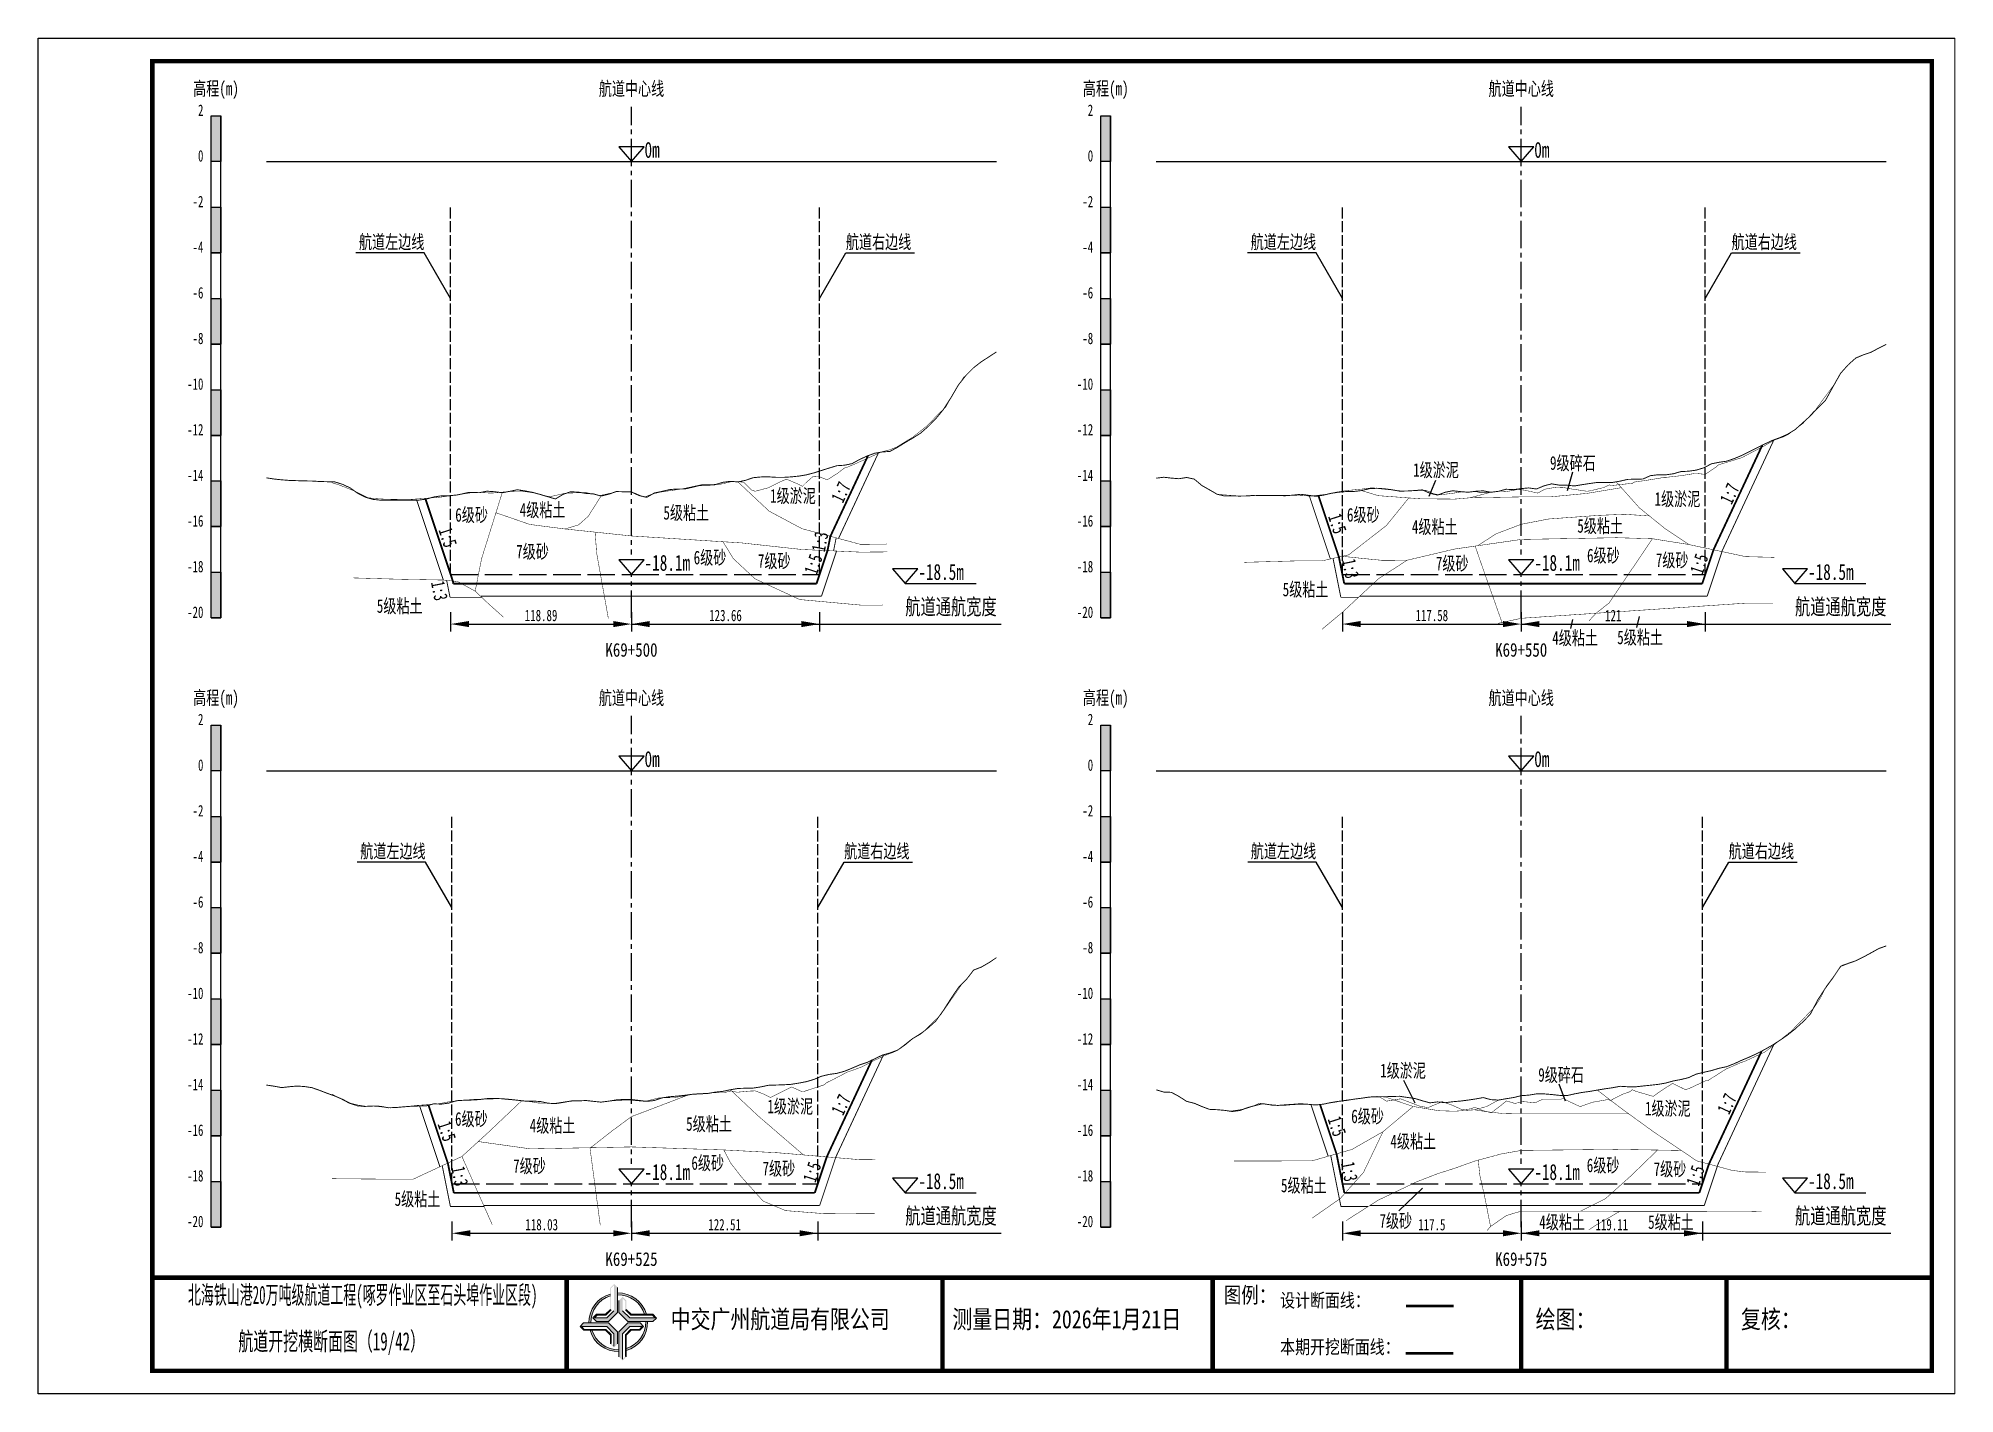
# Paper-space layout 'HDM_22' of a CAD drawing. Header units: millimetres. Extents: x 0 to 420, y 0 to 297.
# The model-space entities are those that its viewports show. They can reach past a viewport. Long polylines and large blocks are cut down to what shows.
import ezdxf
from ezdxf.enums import TextEntityAlignment as Align

# ---------------------------------------------------------------- set-up
doc = ezdxf.new("R2010")
doc.units = ezdxf.units.MM
for name, pattern in [('ACAD_ISO02W100', [15, 12, -3]), ('ACAD_ISO05W100', [33, 24, -3, 0, -3, 0, -3]), ('CENTER2', [1.125, 0.75, -0.125, 0.125, -0.125])]:
    doc.linetypes.add(name, pattern=pattern)
for name, color, linetype in [('0-图框图名', 2, 'Continuous'), ('0-桩号', 1, 'Continuous'), ('0-航道左右边线标注', 8, 'Continuous'), ('1-疏浚底高', 7, 'Continuous'), ('1-通航宽度', 7, 'Continuous'), ('1-通航底高', 7, 'Continuous'), ('202601', 5, 'Continuous'), ('DMX', 20, 'Continuous'), ('L1', 7, 'Continuous'), ('图幅外框线', 145, 'Continuous'), ('地质分层', 6, 'Continuous'), ('坡比', 1, 'Continuous'), ('尺寸标注', 1, 'Continuous'), ('开挖线', 4, 'Continuous'), ('标尺', 7, 'Continuous'), ('超挖线', 3, 'Continuous'), ('辅助框', 7, 'Continuous'), ('通航底面线', 7, 'ACAD_ISO02W100')]:
    doc.layers.add(name, color=color, linetype=linetype)
doc.styles.get("Standard").update_dxf_attribs({"font": 'arial.ttf'})
doc.styles.add('仿宋', font='仿宋_GB2312.ttf', dxfattribs={"width": 0.8})
doc.styles.add('仿宋GB2312', font='仿宋_GB2312.ttf', dxfattribs={"width": 0.7, "height": 2.5})
doc.styles.add('仿宋体', font='仿宋_GB2312.ttf', dxfattribs={"width": 0.8})
doc.dimstyles.new('2000', dxfattribs={"dimtxt": 3, "dimasz": 2.5, "dimexe": 1.25, "dimexo": 0.625, "dimtad": 1, "dimlfac": 2, "dimdsep": 46, "dimtxsty": 'Standard', "dimcen": 2.5, "dimadec": 0, "dimazin": 0, "dimtfac": 1, "dimtmove": 0, "dimatfit": 3, "dimfxl": 0, "dimarcsym": 0})

psp = doc.layouts.new('HDM_22')

msp = doc.modelspace()

# ---------------------------------------------------------------- texts
at = {"layer": '0-航道左右边线标注', "style": '仿宋', "width": 0.7}
for p in [(714.5976761920547, -492.4999999999836), (910.0343915822598, -492.4999999999836), (714.8837684896077, -625.9999999999836), (910.0598306410129, -625.9999999999836)]:
    msp.add_text('航道左边线', height=3, dxfattribs=at).set_placement(p, align=Align.BOTTOM_RIGHT)
for p in [(806.9918860247174, -492.5000000000164), (1001.107644635512, -492.5000000000164), (806.6085988705383, -626.0000000000164), (1000.478153835136, -626.0000000000164)]:
    msp.add_text('航道右边线', height=3, dxfattribs=at).set_placement(p, align=Align.BOTTOM_LEFT)
at = {"layer": '1-通航宽度', "style": '仿宋', "width": 0.7}
for p in [(820, -572.85), (1015, -572.85), (820, -706.35), (1015, -706.35)]:
    msp.add_text('航道通航宽度', height=3.5, dxfattribs=at).set_placement(p, align=Align.BOTTOM_LEFT)
at = {"layer": 'L1', "style": '仿宋', "width": 0.7}
for p in [(759.9999999999998, -456.52892156085), (954.9999999999998, -456.52892156085), (759.9999999999998, -590.0289215599187), (954.9999999999998, -590.0289215599187)]:
    msp.add_text('航道中心线', height=3, dxfattribs=at).set_placement(p, align=Align.MIDDLE_CENTER)
for p in [(762.8561237953252, -471.6796694293153), (957.8561237953252, -471.6796694293153), (762.8561237953252, -605.1796694283839), (957.8561237953252, -605.1796694283839)]:
    msp.add_text('0m ', height=3.5, dxfattribs=at).set_placement(p)
at = {"layer": '地质分层', "linetype": 'Continuous', "width": 0.7}
for s, style, p in [('9级碎石', '仿宋GB2312', (966.3197305072156, -538.5570107134845)), ('1级淤泥', '仿宋GB2312', (936.3257546779771, -540.0834732502517)), ('1级淤泥', '仿宋GB2312', (795.3871987619277, -545.7404973822886)), ('1级淤泥', '仿宋GB2312', (989.2457437876365, -546.4366752726019)), ('6级砂', '仿宋GB2312', (724.9533516654192, -549.9161034626923)), ('4级粘土', '仿宋GB2312', (740.5137087762778, -548.8333498816901)), ('5级粘土', '仿宋GB2312', (772.0129224437478, -549.453501013686)), ('6级砂', '仿宋GB2312', (920.3864488123436, -549.9058952136184)), ('4级粘土', '仿宋GB2312', (936.0555628497532, -552.5194745346416)), ('5级粘土', '仿宋GB2312', (972.302173001226, -552.3280081208322)), ('7级砂', '仿宋GB2312', (738.3160274614347, -557.9582279526148)), ('6级砂', '仿宋体', (777.2076013384358, -559.2724165355976)), ('7级砂', '仿宋体', (791.2768302346303, -560.0209940270688)), ('6级砂', '仿宋体', (973.0016812050599, -558.8134981119547)), ('7级砂', '仿宋体', (988.0724479199198, -559.8457249762214)), ('7级砂', '仿宋GB2312', (939.8720687873065, -560.5725481949412)), ('5级粘土', '仿宋GB2312', (907.7282112869798, -566.2668783007248)), ('5级粘土', '仿宋GB2312', (709.192652672129, -569.8896953444128)), ('4级粘土', '仿宋GB2312', (966.8089718030824, -576.8939743168376)), ('5级粘土', '仿宋GB2312', (981.0527645974435, -576.7581593254654)), ('1级淤泥', '仿宋GB2312', (929.10188172733, -671.6931771905984)), ('9级碎石', '仿宋GB2312', (963.7492219919789, -672.6321953760635)), ('6级砂', '仿宋GB2312', (724.9041939802119, -682.2878688835881)), ('1级淤泥', '仿宋GB2312', (794.7919829673992, -679.5414999998502)), ('6级砂', '仿宋GB2312', (921.3259573239193, -681.718573766695)), ('1级淤泥', '仿宋GB2312', (987.1334905572803, -679.9991423923602)), ('4级粘土', '仿宋GB2312', (742.7083086675411, -683.7367816571314)), ('5级粘土', '仿宋GB2312', (776.9850123265132, -683.386716921832)), ('4级粘土', '仿宋GB2312', (931.3409346749977, -687.2056311375018)), ('7级砂', '仿宋GB2312', (737.6371873425596, -692.6004849681703)), ('6级砂', '仿宋体', (776.707433682488, -691.9379984160696)), ('7级砂', '仿宋体', (792.2956290357615, -693.1558672294523)), ('6级砂', '仿宋体', (972.9417562847957, -692.446517404831)), ('7级砂', '仿宋体', (987.5959546158265, -693.2770696062034)), ('5级粘土', '仿宋GB2312', (907.3571878467264, -696.8615439723908)), ('5级粘土', '仿宋GB2312', (713.1012393886922, -699.8557921948268)), ('7级砂', '仿宋GB2312', (927.5097481340708, -704.6232297484858)), ('4级粘土', '仿宋GB2312', (963.9684504155375, -704.8983379451347)), ('5级粘土', '仿宋GB2312', (987.8180175310481, -704.8987495680813))]:
    msp.add_text(s, height=3, dxfattribs=dict(at, style=style)).set_placement(p, align=Align.MIDDLE_CENTER)
at = {"layer": '坡比', "style": '仿宋体', "width": 0.7}
for s, rotation, p in [('1:7', 65, (805.9020473732073, -544.946985440836)), ('1:7', 65, (1000.677804098771, -545.270415246099)), ('1:5', 288, (914.7031240601896, -551.8381419799497)), ('1:5', 288, (719.7539665961466, -554.8273444679635)), ('1:3', 79, (801.318656882902, -555.8003213765808)), ('1:5', 72, (799.8622134038602, -560.7488044679658)), ('1:5', 72, (994.007296153113, -560.6559820510502)), ('1:3', 281, (917.583144055956, -561.6929611888089)), ('1:3', 281, (717.8969559079735, -566.5454135753374)), ('1:7', 65, (805.933969771959, -679.1658225602539)), ('1:7', 65, (1000.103698804937, -678.9718361089768)), ('1:5', 288, (719.532921349509, -684.9960428835102)), ('1:5', 288, (914.615296145217, -683.9096012849405)), ('1:3', 281, (722.3616814668679, -694.8387637066262)), ('1:5', 72, (799.587118403886, -693.924089467975)), ('1:3', 281, (917.3363950739881, -693.8320209852027)), ('1:5', 72, (993.1910844327778, -694.7161448109391))]:
    msp.add_text(s, height=3, rotation=rotation, dxfattribs=at).set_placement(p, align=Align.MIDDLE)
at = {"layer": '辅助框', "color": 7, "style": '仿宋GB2312'}
for s, width, p in [('北海铁山港20万吨级航道工程(啄罗作业区至石头埠作业区段)', 0.52, (701.0922641004198, -720.8412559048702)), ('         航道开挖横断面图（19/42）', 0.6, (686.9466304104477, -731.0284553835581))]:
    msp.add_text(s, height=4, dxfattribs=dict(at, width=width)).set_placement(p, align=Align.MIDDLE_CENTER)
at = {"layer": '辅助框', "insert": (889.8269339597713, -719.1319541339567), "char_height": 3.5, "width": 20.65205776894732, "attachment_point": 1, "style": '仿宋'}
msp.add_mtext('{\\C3;图例：}', dxfattribs=at)
at = {"layer": '辅助框', "color": 7, "lineweight": 50, "insert": (902.1653762107815, -720.5513457099987), "char_height": 3, "width": 26.24716962347821, "attachment_point": 1, "style": '仿宋'}
msp.add_mtext('设计断面线：', dxfattribs=at)
at = {"layer": '辅助框', "lineweight": 0, "char_height": 4, "width": 115.8863471220259, "attachment_point": 1}
for s, insert in [('{\\fKaiTi|b0|i0|c134|p49;\\W0.8;中交广州航道局有限公司}', (768.5828873357702, -724.1820425070846)), ('{\\fKaiTi|b0|i0|c134|p49;\\W0.8;测量日期：2026年1月21日}', (830.3284275267633, -724.1820425070846)), ('{\\fKaiTi|b0|i0|c134|p49;\\W0.8;绘图：}', (958.1550933698672, -724.1820425070846)), ('{\\fKaiTi|b0|i0|c134|p49;\\W0.8;复核：}', (1003.155093369867, -724.1820425070846))]:
    msp.add_mtext(s, dxfattribs=dict(at, insert=insert))
at = {"layer": '辅助框', "color": 1, "insert": (902.1653762107815, -730.7603626983027), "char_height": 3, "width": 26.24716962347821, "attachment_point": 1, "style": '仿宋'}
msp.add_mtext('本期开挖断面线：', dxfattribs=at)

# ---------------------------------------------------------------- blocks, each defined once
blk = doc.blocks.new('标尺')
at = {"layer": '标尺', "linetype": 'Continuous'}
for points in [[(-2.116669999959413, 100), (0, 100), (0, 90), (-2.116669999959413, 90)], [(-2.116669999959413, 80), (0, 80), (0, 70), (-2.116669999959413, 70)], [(-2.116669999959413, 60), (0, 60), (0, 50), (-2.116669999959413, 50)], [(-2.116669999959413, 40), (0, 40), (0, 30), (-2.116669999959413, 30)], [(-2.116669999959413, 20), (0, 20), (0, 10), (-2.116669999959413, 10)], [(-2.116669999959413, 0), (0, 0), (0, -10), (-2.116669999959413, -10)]]:
    blk.add_hatch(color=256, dxfattribs=at).paths.add_polyline_path(points)
for p, q in [((-2.116669999959413, -10), (-2.116669999959413, 100)), ((0, -10), (0, 100)), ((-2.116669999959413, 80), (0, 80)), ((-2.116669999959413, 70), (0, 70)), ((-2.116669999959413, 60), (0, 60)), ((-2.116669999959413, 50), (0, 50)), ((-2.116669999959413, 40), (0, 40)), ((-2.116669999959413, 30), (0, 30)), ((-2.116669999959413, 20), (0, 20)), ((-2.116669999959413, 10), (0, 10)), ((-2.116669999959413, 0), (0, 0)), ((-2.116669999959413, -10), (0, -10))]:
    blk.add_line(p, q, dxfattribs=at)
at = {"layer": '标尺'}
for points in [[(-2.116669999959413, 100), (0, 100), (0, 90), (-2.116669999959413, 90)], [(-2.116669999959413, 100), (0, 100), (0, 90), (-2.116669999959413, 90)], [(-2.116669999959413, 80), (0, 80), (0, 70), (-2.116669999959413, 70)], [(-2.116669999959413, 80), (0, 80), (0, 70), (-2.116669999959413, 70)], [(-2.116669999959413, 60), (0, 60), (0, 50), (-2.116669999959413, 50)], [(-2.116669999959413, 60), (0, 60), (0, 50), (-2.116669999959413, 50)], [(-2.116669999959413, 40), (0, 40), (0, 30), (-2.116669999959413, 30)], [(-2.116669999959413, 40), (0, 40), (0, 30), (-2.116669999959413, 30)], [(-2.116669999959413, 20), (0, 20), (0, 10), (-2.116669999959413, 10)], [(-2.116669999959413, 20), (0, 20), (0, 10), (-2.116669999959413, 10)], [(-2.116669999959413, 0), (0, 0), (0, -10), (-2.116669999959413, -10)], [(-2.116669999959413, 0), (0, 0), (0, -10), (-2.116669999959413, -10)]]:
    blk.add_lwpolyline(points, close=True, dxfattribs=at)
at = {"layer": '标尺', "style": '仿宋GB2312', "width": 0.7}
blk.add_text('高程(m)', height=3, dxfattribs=at).set_placement((-1.058334999950603, 106.0000000009313), align=Align.MIDDLE_CENTER)
for s, p in [('2', (-3.816669999971054, 100)), ('0', (-3.816669999971054, 90)), ('-2', (-3.816669999971054, 80)), ('-4', (-3.816669999971054, 70)), ('-6', (-3.816669999971054, 60)), ('-8', (-3.816669999971054, 50)), ('-10', (-3.816669999971054, 40)), ('-12', (-3.816669999971054, 30)), ('-14', (-3.816669999971054, 20)), ('-16', (-3.816669999971054, 10)), ('-18', (-3.816669999971054, 0)), ('-20', (-3.816669999971054, -10))]:
    blk.add_text(s, height=2.5, dxfattribs=at).set_placement(p, align=Align.RIGHT)
blk = doc.blocks.new('*D80')
at = {"layer": 'Defpoints', "color": 0, "ltscale": 0.5}
for p in [(720.3711788839219, -563), (760, -563), (760, -573.8538486403804)]:
    blk.add_point(p, dxfattribs=at)
at = {"layer": '尺寸标注', "color": 0, "lineweight": -2, "ltscale": 0.5}
for p, q in [((720.3711788839219, -571.25), (720.3711788839219, -575.4538486403804)), ((724.3711788839219, -573.8538486403804), (756, -573.8538486403804)), ((760, -571.25), (760, -575.4538486403804))]:
    blk.add_line(p, q, dxfattribs=at)
at = {"layer": '尺寸标注', "color": 0, "ltscale": 0.5}
for points in [[(724.3711788839219, -573.1871819737138), (724.3711788839219, -574.520515307047), (720.3711788839219, -573.8538486403804)], [(756, -573.1871819737138), (756, -574.520515307047), (760, -573.8538486403804)]]:
    blk.add_solid(points, dxfattribs=at)
at = {"layer": '尺寸标注', "color": 0, "ltscale": 0.5, "insert": (740.1855894419609, -571.9788486403804), "char_height": 2.5, "attachment_point": 5, "style": '仿宋GB2312'}
blk.add_mtext('118.89', dxfattribs=at)
blk = doc.blocks.new('*D81')
at = {"layer": 'Defpoints', "color": 0, "ltscale": 0.5}
for p in [(720.6572711814749, -696.5), (760, -696.5), (760, -707.3538186072055)]:
    blk.add_point(p, dxfattribs=at)
at = {"layer": '尺寸标注', "color": 0, "lineweight": -2, "ltscale": 0.5}
for p, q in [((720.6572711814749, -704.75), (720.6572711814749, -708.9538186072056)), ((760, -704.75), (760, -708.9538186072056)), ((724.6572711814749, -707.3538186072055), (756, -707.3538186072055))]:
    blk.add_line(p, q, dxfattribs=at)
at = {"layer": '尺寸标注', "color": 0, "ltscale": 0.5}
for points in [[(724.6572711814749, -706.6871519405389), (724.6572711814749, -708.0204852738722), (720.6572711814749, -707.3538186072055)], [(756, -706.6871519405389), (756, -708.0204852738722), (760, -707.3538186072055)]]:
    blk.add_solid(points, dxfattribs=at)
at = {"layer": '尺寸标注', "color": 0, "ltscale": 0.5, "insert": (740.3286355907375, -705.4788186072055), "char_height": 2.5, "attachment_point": 5, "style": '仿宋GB2312'}
blk.add_mtext('118.03', dxfattribs=at)
blk = doc.blocks.new('*D82')
at = {"layer": 'Defpoints', "color": 0, "ltscale": 0.5}
for p in [(915.807894274127, -563), (955, -563), (955, -573.8535821433761)]:
    blk.add_point(p, dxfattribs=at)
at = {"layer": '尺寸标注', "color": 0, "lineweight": -2, "ltscale": 0.5}
for p, q in [((915.807894274127, -571.25), (915.807894274127, -575.4535821433761)), ((919.807894274127, -573.8535821433761), (951, -573.8535821433761)), ((955, -571.25), (955, -575.4535821433761))]:
    blk.add_line(p, q, dxfattribs=at)
at = {"layer": '尺寸标注', "color": 0, "ltscale": 0.5}
for points in [[(919.807894274127, -573.1869154767095), (919.807894274127, -574.5202488100427), (915.807894274127, -573.8535821433761)], [(951, -573.1869154767095), (951, -574.5202488100427), (955, -573.8535821433761)]]:
    blk.add_solid(points, dxfattribs=at)
at = {"layer": '尺寸标注', "color": 0, "ltscale": 0.5, "insert": (935.4039471370635, -571.9785821433761), "char_height": 2.5, "attachment_point": 5, "style": '仿宋GB2312'}
blk.add_mtext('117.58', dxfattribs=at)
blk = doc.blocks.new('*D83')
at = {"layer": 'Defpoints', "color": 0, "ltscale": 0.5}
for p in [(915.8333333328801, -696.5), (955, -696.5), (955, -707.3535520565438)]:
    blk.add_point(p, dxfattribs=at)
at = {"layer": '尺寸标注', "color": 0, "lineweight": -2, "ltscale": 0.5}
for p, q in [((915.8333333328801, -704.75), (915.8333333328801, -708.9535520565438)), ((955, -704.75), (955, -708.9535520565438)), ((919.8333333328801, -707.3535520565438), (951, -707.3535520565438))]:
    blk.add_line(p, q, dxfattribs=at)
at = {"layer": '尺寸标注', "color": 0, "ltscale": 0.5}
for points in [[(919.8333333328801, -706.6868853898771), (919.8333333328801, -708.0202187232104), (915.8333333328801, -707.3535520565438)], [(951, -706.6868853898771), (951, -708.0202187232104), (955, -707.3535520565438)]]:
    blk.add_solid(points, dxfattribs=at)
at = {"layer": '尺寸标注', "color": 0, "ltscale": 0.5, "insert": (935.41666666644, -705.4785520565438), "char_height": 2.5, "attachment_point": 5, "style": '仿宋GB2312'}
blk.add_mtext('117.5', dxfattribs=at)
blk = doc.blocks.new('*D41')
at = {"layer": 'Defpoints', "color": 0, "ltscale": 0.5}
for p in [(760, -563), (801.218383332792, -563), (801.218383332792, -573.8537923282292)]:
    blk.add_point(p, dxfattribs=at)
at = {"layer": '尺寸标注', "color": 0, "lineweight": -2, "ltscale": 0.5}
for p, q in [((760, -571.25), (760, -575.4537923282293)), ((764, -573.8537923282292), (797.218383332792, -573.8537923282292)), ((801.218383332792, -571.25), (801.218383332792, -575.4537923282293))]:
    blk.add_line(p, q, dxfattribs=at)
at = {"layer": '尺寸标注', "color": 0, "ltscale": 0.5}
for points in [[(764, -573.1871256615626), (764, -574.5204589948959), (760, -573.8537923282292)], [(797.218383332792, -573.1871256615626), (797.218383332792, -574.5204589948959), (801.218383332792, -573.8537923282292)]]:
    blk.add_solid(points, dxfattribs=at)
at = {"layer": '尺寸标注', "color": 0, "ltscale": 0.5, "insert": (780.609191666396, -571.9787923282292), "char_height": 2.5, "attachment_point": 5, "style": '仿宋GB2312'}
blk.add_mtext('123.66', dxfattribs=at)
blk = doc.blocks.new('*D42')
at = {"layer": 'Defpoints', "color": 0, "ltscale": 0.5}
for p in [(760, -696.5), (800.835096178613, -696.5), (800.835096178613, -707.3537628075119)]:
    blk.add_point(p, dxfattribs=at)
at = {"layer": '尺寸标注', "color": 0, "lineweight": -2, "ltscale": 0.5}
for p, q in [((760, -704.75), (760, -708.9537628075119)), ((800.835096178613, -704.75), (800.835096178613, -708.9537628075119)), ((764, -707.3537628075119), (796.835096178613, -707.3537628075119))]:
    blk.add_line(p, q, dxfattribs=at)
at = {"layer": '尺寸标注', "color": 0, "ltscale": 0.5}
for points in [[(764, -706.6870961408453), (764, -708.0204294741785), (760, -707.3537628075119)], [(796.835096178613, -706.6870961408453), (796.835096178613, -708.0204294741785), (800.835096178613, -707.3537628075119)]]:
    blk.add_solid(points, dxfattribs=at)
at = {"layer": '尺寸标注', "color": 0, "ltscale": 0.5, "insert": (780.4175480893065, -705.4787628075119), "char_height": 2.5, "attachment_point": 5, "style": '仿宋GB2312'}
blk.add_mtext('122.51', dxfattribs=at)
blk = doc.blocks.new('*D43')
at = {"layer": 'Defpoints', "color": 0, "ltscale": 0.5}
for p in [(955, -563), (995.3341419435869, -563), (995.3341419435869, -573.8535269922086)]:
    blk.add_point(p, dxfattribs=at)
at = {"layer": '尺寸标注', "color": 0, "lineweight": -2, "ltscale": 0.5}
for p, q in [((955, -571.25), (955, -575.4535269922086)), ((959, -573.8535269922086), (991.3341419435869, -573.8535269922086)), ((995.3341419435869, -571.25), (995.3341419435869, -575.4535269922086))]:
    blk.add_line(p, q, dxfattribs=at)
at = {"layer": '尺寸标注', "color": 0, "ltscale": 0.5}
for points in [[(959, -573.1868603255419), (959, -574.5201936588752), (955, -573.8535269922086)], [(991.3341419435869, -573.1868603255419), (991.3341419435869, -574.5201936588752), (995.3341419435869, -573.8535269922086)]]:
    blk.add_solid(points, dxfattribs=at)
at = {"layer": '尺寸标注', "color": 0, "ltscale": 0.5, "insert": (975.1670709717935, -571.9785269922086), "char_height": 2.5, "attachment_point": 5, "style": '仿宋GB2312'}
blk.add_mtext('121', dxfattribs=at)
blk = doc.blocks.new('*D44')
at = {"layer": 'Defpoints', "color": 0, "ltscale": 0.5}
for p in [(955, -696.5), (994.7046511432111, -696.5), (994.7046511432111, -707.353497755259)]:
    blk.add_point(p, dxfattribs=at)
at = {"layer": '尺寸标注', "color": 0, "lineweight": -2, "ltscale": 0.5}
for p, q in [((955, -704.75), (955, -708.953497755259)), ((994.7046511432111, -704.75), (994.7046511432111, -708.953497755259)), ((959, -707.353497755259), (990.7046511432111, -707.353497755259))]:
    blk.add_line(p, q, dxfattribs=at)
at = {"layer": '尺寸标注', "color": 0, "ltscale": 0.5}
for points in [[(959, -706.6868310885924), (959, -708.0201644219256), (955, -707.353497755259)], [(990.7046511432111, -706.6868310885924), (990.7046511432111, -708.0201644219256), (994.7046511432111, -707.353497755259)]]:
    blk.add_solid(points, dxfattribs=at)
at = {"layer": '尺寸标注', "color": 0, "ltscale": 0.5, "insert": (974.8523255716055, -705.478497755259), "char_height": 2.5, "attachment_point": 5, "style": '仿宋GB2312'}
blk.add_mtext('119.11', dxfattribs=at)
blk = doc.blocks.new('通航底高')
at = {"layer": '1-通航底高'}
for p, q in [((-2.762494692986365, 3.232132659759372), (5.923793651163578e-06, 6.932765245437622e-06)), ((2.762506540631875, 3.232132659759372), (-2.762494692986365, 3.232132659759372)), ((5.923793651163578e-06, 6.932765245437622e-06), (2.762506540631875, 3.232132659759372))]:
    blk.add_line(p, q, dxfattribs=at)
at = {"layer": '1-通航底高', "style": '仿宋', "width": 0.7}
blk.add_attdef('通航底高', (2.856129719933961, 0.8203305718488991), '', height=3.5, dxfattribs=at)
blk = doc.blocks.new('疏浚底高')
at = {"layer": '1-疏浚底高'}
for p, q in [((-2.762500616780017, 3.232125726994127), (0, 0)), ((2.762500616838224, 3.232125726994127), (-2.762500616780017, 3.232125726994127)), ((0, 0), (2.762500616838224, 3.232125726994127)), ((-5.923793651163578e-06, -6.932765245437622e-06), (15.51466270413067, -6.932765245437622e-06))]:
    blk.add_line(p, q, dxfattribs=at)
at = {"layer": '1-疏浚底高', "style": '仿宋', "width": 0.7}
blk.add_attdef('疏浚底高', (2.856123796140309, 0.8203236390836537), '', height=3.5, dxfattribs=at)

# ---------------------------------------------------------------- hatches: boundary and pattern name
at = {"layer": '辅助框'}
h = msp.add_hatch(color=5, dxfattribs=at)
edge = h.paths.add_edge_path()
edge.add_ellipse((757.1048981645199, -726.8493617243885), major_axis=(-6.017077195920141, 1.733884546287947e-06), ratio=0.9999999825377229, start_angle=-73.21171767175571, end_angle=1.446762146054482, ccw=False)
edge.add_line((755.3669512681754, -721.0887404351352), (755.3669512681754, -720.6675646226522))
edge.add_ellipse((757.1048981645199, -726.8493617243885), major_axis=(-6.421454345493813, 3.783831980513644e-06), ratio=0.9999999825377264, start_angle=-74.29719975771904, end_angle=1.35689506309039)
edge.add_line((750.6852443925532, -727.001418438208), (751.0897390788884, -727.0012796251895))
edge = h.paths.add_edge_path()
edge.add_ellipse((757.1048981645199, -726.8493617243885), major_axis=(-6.017077195920906, 2.624791690933952e-07), ratio=0.9999999825377339, start_angle=196.7802887631043, end_angle=271.43091869106274, ccw=False)
edge.add_line((762.8657615312131, -725.1122172174573), (763.2869208646508, -725.1122172174573))
edge.add_ellipse((757.1048981645199, -726.8493617243885), major_axis=(-6.42145434549481, 2.055023733972632e-07), ratio=0.9999999825377471, start_angle=195.6953323995753, end_angle=271.3407921785149)
edge.add_line((756.9546421006711, -720.4296654839636), (756.9546421006711, -720.8341608185888))
edge = h.paths.add_edge_path()
edge.add_ellipse((757.1048981645199, -726.8493617243885), major_axis=(-6.421454345494847, 2.398647111377442e-07), ratio=0.9999999825377328, start_angle=105.7065267224622, end_angle=181.3336320078198)
edge.add_line((763.5246130754145, -726.6999077935334), (763.1201189922186, -726.6999077935334))
edge.add_ellipse((757.1048981645199, -726.8493617243885), major_axis=(-6.017077195920033, 3.038804149501319e-06), ratio=0.9999999825377467, start_angle=106.79232762585761, end_angle=181.4233031416354, ccw=False)
edge.add_line((758.8432505388054, -732.609860479367), (758.8432505388054, -733.0310446269632))
edge = h.paths.add_edge_path()
edge.add_ellipse((757.1048981645199, -726.8493617243885), major_axis=(6.017077195919978, 2.129043967020969e-06), ratio=0.9999999825377341, start_angle=196.8039056354283, end_angle=271.4347580706571, ccw=False)
edge.add_line((751.3447520372065, -728.588882915747), (750.9235845126303, -728.5890274493813))
edge.add_ellipse((757.1048981645199, -726.8493617243885), major_axis=(6.421454345494965, 1.010893226884053e-06), ratio=0.9999999825377122, start_angle=195.7186902341801, end_angle=271.3444001294426)
edge.add_line((757.2555596849115, -733.2690482235075), (757.2555596849115, -732.8645522477746))
h = msp.add_hatch(color=5, dxfattribs=at)
h.paths.add_polyline_path([(756.9546421006711, -719.245531914723), (756.1757059281858, -718.4676333308335), (755.3669512681754, -719.2761538386462), (755.3669512681754, -724.0365976619842), (754.2904413530024, -725.112023077023), (752.3438002488705, -725.112023077023), (751.5476570176871, -725.9073585991978), (752.3430715379509, -726.699178399098), (754.9786409013362, -726.699178399098), (756.9546421006711, -724.7238551325918)])
h.paths.add_polyline_path([(756.1454878373834, -724.335033672583), (754.5901777513119, -725.8903800106164), (751.8645652055534, -725.8903800106164), (752.4652603746148, -725.2923887751222), (754.4098916063102, -725.2923887751222), (755.5465556779595, -724.1244668026088), (755.5465556779595, -719.3650218806388), (756.1454878373834, -718.767331255448)], flags=16)
h = msp.add_hatch(color=5, dxfattribs=at)
h.paths.add_polyline_path([(759.2303930924925, -726.6999077935334), (764.7087164384516, -726.6999077935334), (765.4866149797233, -725.9209716854211), (764.6780945359858, -725.1122172174573), (759.9176505204829, -725.1122172174573), (758.8422251481803, -724.0357071099397), (758.8422251481803, -722.0890662407992), (758.0468895402643, -721.2929228816151), (757.2550698900017, -722.0883373589631), (757.2550698900017, -724.723906744015)])
h.paths.add_polyline_path([(758.0638683000299, -724.335443487179), (758.0638683000299, -721.6098311333772), (758.661859428564, -722.2105261530996), (758.661859428564, -724.1551574273226), (759.8297815507444, -725.2918215632553), (764.5892263871821, -725.2918215632553), (765.1869169908257, -725.8907535944104), (759.6192146592828, -725.8907535944104)], flags=16)
h = msp.add_hatch(color=5, dxfattribs=at)
h.paths.add_polyline_path([(754.9782503556999, -726.9999451227304), (749.4999273301753, -727.0018251764895), (748.7222961381467, -727.7810282282944), (749.5310940782222, -728.5895053277136), (754.2915378373655, -728.5878717098358), (755.3673325639459, -729.6640123348352), (755.3680006059202, -731.6106533746838), (756.1636093950065, -732.4065236382603), (756.955156013647, -731.6108374323962), (756.9542515550347, -728.9752683892366)])
h.paths.add_polyline_path([(756.1455864884945, -729.3640090143799), (756.1465218583735, -732.0896213679434), (755.5483246263059, -731.4891314263459), (755.5476572892758, -729.5445003228306), (754.3793451341185, -728.4082371149179), (749.6199005754086, -728.4098703913805), (749.0220044663938, -727.8111434383509), (754.5897064988704, -727.8092327938198)], flags=16)
h = msp.add_hatch(color=5, dxfattribs=at)
h.paths.add_polyline_path([(759.2315609056147, -726.9991166072009), (757.2555596849115, -728.9744398737071), (757.2555596849115, -734.452763262284), (758.0344958787651, -735.230661675465), (758.8432505388054, -734.4221411676526), (758.8432505388054, -729.6616973443151), (759.9197604539486, -728.5862719292759), (761.8664015580805, -728.5862719292759), (762.6625447679254, -727.7909364071011), (761.8671302476616, -726.9991166072009)])
h.paths.add_polyline_path([(759.6200240770074, -727.8079151668662), (762.3456365800591, -727.8079151668662), (761.7449414323362, -728.4059062311767), (759.8003101793023, -728.4059062311767), (758.663646107653, -729.57382820369), (758.663646107653, -734.3332731256605), (758.0647139695676, -734.9309637508513), (758.0647139695676, -729.3632613337159)], flags=16)

# ---------------------------------------------------------------- linework, layer by layer
at = {"layer": '0-航道左右边线标注', "linetype": 'ACAD_ISO02W100', "ltscale": 0.2}
for points in [[(720.3711788839219, -563), (720.3711788839219, -482.5)], [(801.2183833327917, -563), (801.2183833327917, -482.5)], [(915.8078942741267, -563), (915.8078942741267, -482.5)], [(995.3341419435869, -563), (995.3341419435869, -482.5)], [(720.6572711814752, -696.5), (720.6572711814752, -616)], [(800.8350961786127, -696.5), (800.8350961786127, -616)], [(915.8333333328801, -696.5), (915.8333333328801, -616)], [(994.7046511432109, -696.5), (994.7046511432109, -616)]]:
    msp.add_lwpolyline(points, dxfattribs=at)
at = {"layer": '0-航道左右边线标注'}
for points in [[(720.3711788839219, -502.5), (714.5976761920547, -492.4999999999836), (699.5976761920547, -492.49999999994)], [(801.218383332792, -502.5), (806.9918860247174, -492.5000000000164), (821.9918860247174, -492.50000000006)], [(915.807894274127, -502.5), (910.0343915822598, -492.4999999999836), (895.0343915822598, -492.49999999994)], [(995.3341419435869, -502.5), (1001.107644635512, -492.5000000000164), (1016.107644635512, -492.50000000006)], [(720.6572711814749, -636), (714.8837684896077, -625.9999999999836), (699.8837684896077, -625.99999999994)], [(800.835096178613, -636), (806.6085988705383, -626.0000000000164), (821.6085988705383, -626.00000000006)], [(915.8333333328801, -636), (910.0598306410129, -625.9999999999836), (895.0598306410129, -625.99999999994)], [(994.7046511432111, -636), (1000.478153835136, -626.0000000000164), (1015.478153835136, -626.00000000006)]]:
    msp.add_lwpolyline(points, dxfattribs=at)
at = {"layer": '1-通航宽度'}
for points in [[(760, -573.85), (841, -573.85)], [(955, -573.85), (1036, -573.85)], [(760, -707.35), (841, -707.35)], [(955, -707.35), (1036, -707.35)]]:
    msp.add_lwpolyline(points, dxfattribs=at)
at = {"layer": '202601', "color": 1, "linetype": 'Continuous', "const_width": 0.1}
for points in [[(888.8030000001987, -545.5), (888.8867407409397, -545.5000019073505), (889.3167407409397, -545.5000019073505), (891.2634074076057, -545.6500005721991), (894.2134074076057, -545.8500003814697), (896.1234074076057, -545.59999942779), (900.3134074076057, -545.6500005721991), (900.8700740742727, -545.6500005721991), (901.1667407409398, -545.6500005721991), (905.1900740742727, -545.6500005721991), (905.3534074076057, -545.6500005721991), (908.6767407409397, -545.7999992370587), (908.9467407409397, -545.7999992370587), (909.8000740742727, -545.7000017166083), (912.0300740742728, -545.4500007629413), (912.3634074076057, -545.3999996185303), (914.4234074076057, -544.9499988555908), (917.0567407409397, -544.5499992370587), (917.7234074076057, -544.4999980926495), (920.2934074076057, -544.2500019073395), (921.1900740742727, -544.0999984741193), (922.4900740742727, -544.0000009536707), (924.4067407409398, -544.2500019073395), (928.5300740742728, -544.6500015258807), (929.6534074076058, -544.7499990463202), (930.9467407409397, -544.6500015258807), (934.1634074076057, -544.5499992370587), (935.8034074076057, -545.3000020980799), (937.1134074076057, -545.5499982833808), (939.9334074076057, -545.1999998092597), (941.8567407409397, -544.8999977111798), (943.3967407409397, -544.8999977111798), (945.1834074076057, -544.8500013351404), (945.7867407409396, -545), (947.7400740742727, -545), (950.1434074076057, -544.6999979019092), (951.0467407409398, -544.7499990463202), (951.8734074076057, -544.8000001907294), (954.3200740742727, -544.34999942779), (955.6900740742727, -544.4999980926495), (958.6134074076058, -545.1499986648505), (960.1767407409397, -544.2999982833808), (962.7567407409397, -543.8500022888202), (964.1100740742727, -543.8999986648505), (965.3434074076058, -544.1499996185303), (969.4100740742729, -544.7499990463202), (970.1434074076058, -544.6500015258807), (973.0167407409397, -543.9499998092597), (974.3634074076058, -543.3500003814697), (974.7634074076057, -543.4999990463202), (979.4000740742727, -543.0000019073395), (979.7367407409397, -542.7500009536707), (980.5967407409398, -542.6000022888202), (981.8667407409398, -542.4499988555908), (985.2834074076059, -541.9000005721991), (986.2100740742726, -541.7000007629413), (986.7867407409399, -541.7000007629413), (989.9367407409397, -541.3500022888202), (993.0834074076056, -540.8500003814697), (993.2100740742726, -540.8500003814697), (993.4234074076057, -540.8500003814697), (995.3434074076058, -541.0500001907294), (997.6767407409397, -539.4500017166083), (998.2634074076057, -538.9499998092597), (998.6034074076056, -538.8500022888202), (1003.33674074094, -537.3999977111798), (1003.70674074094, -537.1999979019092), (1006.07674074094, -535.9499979019092), (1007.833407407606, -535.0500011444001), (1010.570074074273, -533.4999990463202), (1012.40674074094, -532.8499984741193), (1013.62674074094, -532.2499990463202), (1015.203407407606, -531.0500001907294), (1016.753407407606, -529.8999977111798), (1019.033407407606, -527.3500013351404), (1019.47674074094, -526.9500017166083), (1020.603407407606, -525.3999996185303), (1023.383407407606, -521.6499996185303), (1025.100074074273, -518.6999988555908), (1025.130074074273, -518.6999988555908), (1027.070074074273, -516.6499996185303)], [(694.3199999998008, -542.8999999995358), (694.4362962960968, -542.8999996180646), (696.1429629627638, -543.4499979014436), (698.6862962960968, -544.4500017161445), (700.0396296294308, -545.0500011439435), (702.2129629627639, -546.1499977107142), (703.7362962960968, -546.3500022883454), (706.2329629627638, -546.500000953205), (706.8262962960968, -546.500000953205), (709.4896296294309, -546.5500020976142), (711.0529629627638, -546.5500020976142), (711.4862962960968, -546.5500020976142), (716.0196296294308, -546.1999988551252), (716.9262962960968, -546.1999988551252), (719.8996296294308, -545.7999992365949), (721.4562962960968, -545.6500005717353), (721.9029629627638, -545.5499982829151), (722.7996296294308, -545.3000020976142), (724.3162962960968, -544.9499988551252), (725.8729629627638, -545.0500011439435), (726.9362962960968, -544.9999999995343), (729.0096296294308, -545.1499986643848), (730.2662962960968, -545.1000022883563), (733.0596296294308, -544.8000001902656), (733.0762962960969, -544.8000001902656), (735.8062962960968, -544.6999979014436), (736.8596296294309, -544.8500013346747), (738.7962962960968, -545.1499986643848), (740.4462962960968, -545.5999994273261), (742.1096296294309, -545.9499979014436), (744.9996296294308, -545.3000020976142), (745.4329629627638, -545.199999808794), (749.8096296294308, -544.9999999995343), (749.9696296294308, -544.9999999995343), (750.1462962960968, -545.0500011439435), (753.0196296294308, -545.7000017161445), (755.7696296294308, -545.1000022883563), (757.0129629627638, -544.8000001902656), (757.9296296294308, -544.8000001902656), (759.7229629627639, -544.8000001902656), (760.7129629627639, -545.1499986643848), (762.7929629627638, -546.0500001902656), (764.5529629627638, -545.3499984736554), (766.3096296294308, -544.9499988551252), (766.9229629627638, -544.8500013346747), (770.6796296294308, -544.2999982829151), (770.7529629627638, -544.2999982829151), (770.7662962960968, -544.2999982829151), (775.4129629627638, -543.2999992365949), (775.4829629627638, -543.2999992365949), (777.7462962960968, -543.2999992365949), (778.3996296294308, -543.2000017161445), (779.0962962960969, -543.2999992365949), (782.1229629627638, -542.6000022883563), (782.9996296294308, -542.6499986643848), (784.5662962960969, -542.750000953205), (786.3096296294308, -544.4999980921857), (787.1162962960968, -544.7499990458564), (789.9629629627639, -544.000000953205), (792.6796296294308, -542.6499986643848), (793.9496296294308, -542.1000003810041), (796.4629629627639, -543.1500005717353), (797.4696296294309, -543.6499977107142), (798.2196296294308, -542.8999996180646), (799.8696296294308, -541.449999808794), (801.1229629627638, -541.5500020976142), (802.8896296294308, -542.2499990458564), (805.1996296294308, -540.7999992365949), (806.5829629627639, -539.6999979014436), (807.5362962960968, -539.4000005717353), (810.6962962960969, -538.0000019068757), (810.7529629627638, -538.0000019068757), (810.8329629627639, -537.9500007624756), (814.8429629627639, -536.1000013346747), (816.6796296294308, -535.6500005717353), (818.1529629627638, -535.0500011439435), (820.4596296294309, -533.6000013346747), (821.6562962960968, -532.8999996180646), (822.8996296294308, -531.9000005717353), (824.7962962960968, -530.3999996180646), (827.3529629627639, -527.750000953205), (828.8496296294309, -526.3500022883454), (830.9329629627638, -522.6499986643848), (832.9196296294308, -519.6000003810041)], [(888.2839999998008, -680.2499999990687), (888.2837777775788, -680.2500019064191), (888.3004444442448, -680.2500019064191), (888.3537777775788, -680.2500019064191), (888.5404444442448, -680.2999982824495), (891.1571111109118, -680.6000003805384), (893.5504444442448, -680.2500019064191), (894.7971111109118, -680.0000009527394), (895.9304444442448, -679.6000013342091), (897.6971111109118, -678.8499984731898), (900.2404444442449, -679.2999992361292), (900.5271111109118, -679.3500003805384), (902.9771111109118, -679.3500003805384), (904.6704444442448, -679.2000017156788), (906.5037777775788, -679.0999994268604), (908.4604444442448, -679.1500005712696), (911.0704444442448, -679.1500005712696), (913.4537777775788, -678.7500009527394), (914.4904444442449, -678.6000022878907), (916.2637777775789, -678.1999979009779), (919.1471111109119, -677.8499994268604), (919.5337777775788, -677.7999982824495), (920.1271111109119, -677.75000190641), (922.3771111109119, -677.5000009527394), (924.0104444442449, -677.5000009527394), (925.4837777775788, -678.3999977102485), (928.5004444442449, -677.9000005712696), (928.5504444442448, -677.9000005712696), (928.5837777775788, -677.9000005712696), (932.8937777775789, -679.5500001897999), (934.5871111109118, -679.8000011434779), (936.5371111109118, -679.0000019064191), (937.6671111109118, -678.4999999990687), (939.9137777775788, -679.2999992361292), (942.1104444442449, -680.2999982824495), (943.8604444442449, -680.0999984731898), (944.8204444442448, -679.7499999990687), (946.5337777775788, -680.4500017156788), (948.4504444442448, -680.9499988546595), (950.4071111109118, -679.4499979009779), (951.7637777775789, -678.3500013342091), (953.6071111109118, -678.899999617599), (955.4171111109118, -678.4999999990687), (958.0004444442449, -678.7500009527394), (958.0604444442448, -678.7500009527394), (959.783777777579, -677.9500017156788), (963.7537777775788, -677.9500017156788), (964.2237777775788, -677.7999982824495), (965.5504444442449, -678.4999999990687), (967.9171111109117, -679.6000013342091), (970.7204444442448, -678.6000022878907), (970.8171111109118, -678.6000022878907), (971.2171111109119, -678.5500011434779), (973.9604444442448, -678.0499992361292), (974.5637777775787, -678.2499990453907), (977.1737777775788, -676.9000015249494), (978.8904444442448, -676.3000020971485), (979.3204444442449, -675.8999977102485), (980.1404444442448, -676.2500009527394), (983.9471111109119, -677.3500022878798), (985.553777777579, -676.1999998083284), (988.1837777775788, -674.4999990453907), (991.010444444245, -675.8999977102485), (991.1471111109117, -675.8500013342091), (992.0837777775787, -675.49999809172), (995.7037777775788, -673.8000020971485), (995.9737777775788, -673.899999617599), (996.2137777775788, -673.6999998083284), (999.9204444442448, -671.3499984731898), (1003.030444444245, -670.0000009527394), (1003.720444444245, -669.7499999990687), (1004.143777777579, -669.6000013342091), (1008.460444444245, -667.5999984731898), (1008.490444444245, -667.5999984731898), (1008.733777777579, -667.3999986639192), (1013.503777777579, -663.6000022878907), (1014.043777777579, -663.1999979009779), (1014.390444444245, -662.9000005712696), (1014.957111110912, -662.2499999990687), (1019.167111110912, -657.9500017156788), (1020.540444444245, -655.8500013342091), (1021.843777777579, -653.2499990453907), (1025.000444444245, -649.0000019064191), (1025.227111110912, -648.6999998083284), (1025.400444444245, -648.6000022878907), (1026.477111110912, -648.2499990453907)], [(694.3530000001987, -676.8499999990672), (694.3534444446427, -676.8500003805384), (694.3567777779767, -676.8500003805384), (694.4367777779767, -676.9000015249476), (698.1667777779767, -678.899999617599), (700.1434444446427, -679.5500001897981), (701.4734444446427, -679.6000013342091), (703.7367777779767, -679.4999990453889), (706.4267777779767, -679.8000011434779), (707.1801111113098, -679.8999986639174), (707.4401111113098, -679.8000011434779), (708.1001111113097, -679.7499999990669), (710.7834444446427, -679.6000013342091), (712.7534444446427, -679.3500003805384), (715.4834444446427, -679.1500005712678), (717.8501111113097, -678.9500007620081), (719.9134444446427, -678.550001143467), (723.7434444446427, -678.1500015249476), (724.2667777779767, -678.1000003805384), (726.3501111113097, -677.950001715677), (731.1034444446427, -677.9000005712678), (731.5267777779767, -677.9000005712678), (731.7334444446427, -677.950001715677), (735.2234444446427, -678.2499990453889), (735.6501111113097, -678.3000001897981), (736.0267777779767, -678.3000001897981), (738.4301111113098, -678.6000022878889), (739.4601111113097, -678.8000020971485), (742.5901111113097, -678.899999617599), (742.9634444446427, -678.9500007620081), (743.3567777779767, -678.849998473188), (746.8967777779767, -678.3000001897981), (747.9734444446427, -678.2499990453889), (750.1234444446427, -678.2499990453889), (752.5534444446428, -678.550001143467), (752.8667777779767, -678.6000022878889), (753.5234444446428, -678.550001143467), (756.8434444446427, -678.2499990453889), (759.3334444446427, -678.1500015249476), (759.7867777779767, -678.1999979009779), (761.0834444446427, -678.3000001897981), (762.7667777779767, -678.4499988546595), (763.5534444446428, -678.3000001897981), (766.0001111113097, -677.7000007620081), (769.2567777779767, -677.599998473188), (770.0501111113097, -677.5000009527394), (770.4767777779767, -677.4499998083265), (773.2667777779767, -676.9499979009779), (775.9934444446427, -676.7999992361274), (776.4034444446427, -676.7499980917182), (777.3701111113097, -676.5499982824476), (780.0701111113098, -676.5999994268586), (781.8234444446427, -676.1499986639174), (783.1534444446427, -676.4500007620081), (785.7467777779767, -676.1999998083265), (787.1401111113097, -676.1499986639174), (788.8367777779767, -676.7999992361274), (790.4967777779767, -677.599998473188), (791.9334444446428, -676.8500003805384), (795.0967777779767, -675.2999982824585), (797.2301111113097, -676.2500009527394), (797.5267777779767, -676.3000020971485), (797.8701111113097, -676.2500009527394), (802.1634444446428, -674.8500022878889), (802.7734444446427, -674.3500003805384), (804.3901111113097, -673.5500011434779), (807.3601111113097, -671.9999990453889), (808.2767777779767, -671.700001715677), (810.4701111113097, -670.8999977102467), (812.9601111113097, -669.6000013342091), (815.8601111113097, -668.2499990453889), (817.2334444446427, -667.7500019064173), (818.0534444446428, -667.3999986639174), (819.6767777779767, -666.1499986639174), (821.2467777779767, -664.8999986639174), (823.7401111113097, -663.3000001897981), (824.2167777779767, -662.950001715677), (827.5734444446427, -659.6499977102467), (827.8767777779767, -659.3500003805384), (827.9267777779767, -659.2499980917182), (828.0634444446428, -659.0499982824585), (832.1834444446428, -653.1000003805384), (832.5501111113097, -652.5000009527394)]]:
    msp.add_lwpolyline(points, dxfattribs=at)
at = {"layer": 'DMX', "color": 7, "linetype": 'Continuous', "const_width": 0.2}
for points in [[(679.9999999999997, -541.8100000000559), (679.9999999999997, -541.8100000000559), (681.6666666666861, -542.0699999998324), (683.3333333333139, -542.2450000001118), (685, -542.375), (686.6666666666861, -542.4300000001676), (688.3333333333139, -542.4849999998696), (690, -542.5099999997765), (691.6666666666861, -542.6150000002235), (693.3333333333139, -542.660000000149), (695, -542.7050000000745), (696.6666666666861, -543.2299999999814), (698.3333333333139, -544.0099999997765), (700, -545.1949999998324), (701.6666666666861, -546.0499999998137), (703.3333333333139, -546.5299999997951), (705, -546.7000000001863), (706.6666666666861, -546.7000000001863), (708.3333333333139, -546.6949999998324), (710, -546.6949999998324), (711.6666666666861, -546.7099999999627), (713.3333333333139, -546.7000000001863), (715, -546.4700000002049), (716.6666666666861, -546.0099999997765), (718.3333333333139, -545.7549999998882), (720, -545.7299999999814), (721.6666666666861, -545.5750000001863), (723.3333333333139, -545.2549999998882), (725, -545.0150000001304), (726.6666666666861, -545.0600000000559), (728.3333333333139, -544.7349999998696), (730, -544.8500000000931), (731.6666666666861, -545.0800000000745), (733.3333333333139, -544.7650000001304), (735, -544.4199999999255), (736.6666666666861, -544.6800000001676), (738.3333333333139, -544.9950000001118), (740, -545.4500000001863), (741.6666666666861, -545.9500000001863), (743.3333333333139, -546.4399999999441), (745, -545.4399999999441), (746.6666666666861, -544.8650000002235), (748.3333333333139, -544.9449999998324), (750, -545.2200000002049), (751.6666666666861, -545.3349999999627), (753.3333333333139, -545.7999999998137), (755, -545.4049999997951), (756.6666666666861, -544.8149999999441), (758.3333333333139, -544.8650000002235), (760, -544.9049999997951), (761.6666666666861, -545.6949999998324), (763.3333333333139, -546.0849999999627), (765, -545.1349999997765), (766.6666666666861, -544.785000000149), (768.3333333333139, -544.3950000000186), (770, -544.25), (771.6666666666861, -544.2599999997765), (773.3333333333139, -543.875), (775, -543.4700000002049), (776.6666666666861, -543.4350000000559), (778.3333333333139, -543.3149999999441), (780, -542.7999999998137), (781.6666666666861, -542.5699999998324), (783.3333333333139, -542.7050000000745), (785, -542.3549999999814), (786.6666666666861, -541.785000000149), (788.3333333333139, -541.6200000001118), (790, -541.589999999851), (791.6666666666861, -541.6949999998324), (793.3333333333139, -541.7050000000745), (795, -541.6000000000931), (796.6666666666861, -541.4300000001676), (798.3333333333139, -541.1549999997951), (800, -540.7200000002049), (801.6666666666861, -540.1899999999441), (803.3333333333139, -539.6650000000373), (805, -539.1549999997951), (806.6666666666861, -539.0449999999255), (808.3333333333139, -538.7000000001863), (810, -537.785000000149), (811.6666666666861, -537.0249999999069), (813.3333333333139, -536.410000000149), (815, -536.1349999997765), (816.6666666666861, -536.0200000000186), (818.3333333333139, -535.1049999999814), (820, -534.0699999998324), (821.6666666666861, -533.0950000002049), (823.3333333333139, -532.035000000149), (825, -530.5849999999627), (826.6666666666861, -528.9049999997951), (828.3333333333139, -526.875), (830, -524.2749999999069), (831.6666666666861, -521.4399999999441), (833.3333333333139, -519.3300000000745), (835, -517.660000000149), (836.6666666666861, -516.375), (838.3333333333139, -515.2999999998137), (839.9999999999998, -514.2050000000745)], [(874.9999999999998, -541.8900000001304), (874.9999999999998, -541.8900000001304), (876.6666666666861, -541.6800000001676), (878.3333333333139, -541.8700000001118), (880, -542.0049999998882), (881.6666666666861, -541.7299999999814), (883.3333333333139, -542.089999999851), (885, -543.4799999999814), (886.6666666666861, -544.4300000001676), (888.3333333333139, -545.3999999999069), (890, -545.785000000149), (891.6666666666861, -545.785000000149), (893.3333333333139, -545.8050000001676), (895, -545.7749999999069), (896.6666666666861, -545.6450000000186), (898.3333333333139, -545.7250000000931), (900, -545.714999999851), (901.6666666666861, -545.7200000002049), (903.3333333333139, -545.7299999999814), (905, -545.6049999999814), (906.6666666666861, -545.4199999999255), (908.3333333333139, -545.6299999998882), (910, -545.8549999999814), (911.6666666666861, -545.6099999998696), (913.3333333333139, -545.2000000001863), (915, -544.9550000000745), (916.6666666666861, -544.8100000000559), (918.3333333333139, -544.7949999999255), (920, -544.6049999999814), (921.6666666666861, -544.1949999998324), (923.3333333333139, -544.0950000002049), (925, -544.2099999999627), (926.6666666666861, -544.4249999998137), (928.3333333333139, -544.7200000002049), (930, -544.6949999998324), (931.6666666666861, -544.5950000002049), (933.3333333333139, -544.4449999998324), (935, -545.2050000000745), (936.6666666666861, -545.5849999999627), (938.3333333333139, -544.9750000000931), (940, -544.6400000001304), (941.6666666666861, -544.8250000001863), (943.3333333333139, -544.9700000002049), (945, -544.7599999997765), (946.6666666666861, -544.6549999997951), (948.3333333333139, -544.9700000002049), (950, -544.7700000000186), (951.6666666666861, -544.3100000000559), (953.3333333333139, -544.3950000000186), (955, -544.1699999999255), (956.6666666666861, -544.0200000000186), (958.3333333333139, -544.2599999997765), (960, -543.5600000000559), (961.6666666666861, -543.125), (963.3333333333139, -543.4049999997951), (965, -543.4300000001676), (966.6666666666861, -543.589999999851), (968.3333333333139, -543.3100000000559), (970, -543.0550000001676), (971.6666666666861, -542.8199999998324), (973.3333333333139, -542.8199999998324), (975, -542.8199999998324), (976.6666666666861, -542.535000000149), (978.3333333333139, -542.1499999999069), (980, -542.1000000000931), (981.6666666666861, -542.0699999998324), (983.3333333333139, -541.3349999999627), (985, -541.1299999998882), (986.6666666666861, -541.1549999997951), (988.3333333333139, -540.9199999999255), (990, -540.4449999998324), (991.6666666666861, -540.3599999998696), (993.3333333333139, -540.125), (995, -539.6200000001118), (996.6666666666861, -538.75), (998.3333333333139, -538.4049999997951), (1000, -538.1699999999255), (1001.666666666686, -537.6000000000931), (1003.333333333314, -536.9049999997951), (1005, -536.0699999998324), (1006.666666666686, -535.2250000000931), (1008.333333333314, -534.4150000000373), (1010, -533.625), (1011.666666666686, -533.0150000001304), (1013.333333333314, -532.2749999999069), (1015, -531.2700000000186), (1016.666666666686, -529.7749999999069), (1018.333333333314, -528.2700000000186), (1020, -526.4849999998696), (1021.666666666686, -524.8700000001118), (1023.333333333314, -521.8500000000931), (1025, -518.8999999999069), (1026.666666666686, -517.035000000149), (1028.333333333314, -515.5499999998137), (1030, -514.8500000000931), (1031.666666666686, -514.2900000000373), (1033.333333333314, -513.3950000000186), (1035, -512.5649999999441)], [(874.9999999999998, -675.910000000149), (874.9999999999998, -675.910000000149), (876.6666666666861, -676.410000000149), (878.3333333333139, -676.4700000002049), (880, -677.3700000001118), (881.6666666666861, -678.4449999998324), (883.3333333333139, -678.8599999998696), (885, -679.5699999998324), (886.6666666666861, -680.1949999998324), (888.3333333333139, -680.2700000000186), (890, -680.4199999999255), (891.6666666666861, -680.6699999999255), (893.3333333333139, -680.4500000001863), (895, -679.8300000000745), (896.6666666666861, -679.375), (898.3333333333139, -678.9550000000745), (900, -679.2000000001863), (901.6666666666861, -679.339999999851), (903.3333333333139, -679.2099999999627), (905, -679.0950000002049), (906.6666666666861, -678.9700000002049), (908.3333333333139, -679.0950000002049), (910, -679.2400000002235), (911.6666666666861, -679.0499999998137), (913.3333333333139, -678.7050000000745), (915, -678.4350000000559), (916.6666666666861, -678.2450000001118), (918.3333333333139, -677.9700000002049), (920, -677.7549999998882), (921.6666666666861, -677.5049999998882), (923.3333333333139, -677.4049999997951), (925, -677.4300000001676), (926.6666666666861, -677.3799999998882), (928.3333333333139, -677.3300000000745), (930, -677.5800000000745), (931.6666666666861, -677.8100000000559), (933.3333333333139, -678.3149999999441), (935, -678.7700000000186), (936.6666666666861, -678.5649999999441), (938.3333333333139, -678.7349999998696), (940, -678.5249999999069), (941.6666666666861, -678.3799999998882), (943.3333333333139, -678.1699999999255), (945, -677.9199999999255), (946.6666666666861, -677.6150000002235), (948.3333333333139, -678.0699999998324), (950, -678.1650000000373), (951.6666666666861, -677.875), (953.3333333333139, -677.6049999999814), (955, -677.2000000001863), (956.6666666666861, -677.0849999999627), (958.3333333333139, -676.8050000001676), (960, -676.8050000001676), (961.6666666666861, -676.9449999998324), (963.3333333333139, -677.1299999998882), (965, -677.1899999999441), (966.6666666666861, -676.8100000000559), (968.3333333333139, -676.4950000001118), (970, -676.2700000000186), (971.6666666666861, -675.9750000000931), (973.3333333333139, -675.6949999998324), (975, -675.464999999851), (976.6666666666861, -675.1400000001304), (978.3333333333139, -675.2450000001118), (980, -675.2700000000186), (981.6666666666861, -675.0800000000745), (983.3333333333139, -674.910000000149), (985, -674.7250000000931), (986.6666666666861, -674.4350000000559), (988.3333333333139, -673.9700000002049), (990, -673.660000000149), (991.6666666666861, -673.25), (993.3333333333139, -672.4799999999814), (995, -672.0750000001863), (996.6666666666861, -671.7099999999627), (998.3333333333139, -671.2000000001863), (1000, -670.8500000000931), (1001.666666666686, -670.2050000000745), (1003.333333333314, -669.4350000000559), (1005, -668.7400000002235), (1006.666666666686, -667.9799999999814), (1008.333333333314, -667.1000000000931), (1010, -666.1549999997951), (1011.666666666686, -665.0849999999627), (1013.333333333314, -663.9500000001863), (1015, -662.6049999999814), (1016.666666666686, -661.0950000002049), (1018.333333333314, -659.3900000001304), (1020, -656.2050000000745), (1021.666666666686, -653.6299999998882), (1023.333333333314, -651.3549999999814), (1025, -648.8599999998696), (1026.666666666686, -648.214999999851), (1028.333333333314, -647.6400000001304), (1030, -646.8100000000559), (1031.666666666686, -645.910000000149), (1033.333333333314, -644.9750000000931), (1035, -644.3799999998882)], [(679.9999999999997, -674.875), (679.9999999999997, -674.875), (681.6666666666861, -675.1200000001118), (683.3333333333139, -675.4300000001676), (685, -675.2400000002235), (686.6666666666861, -675.089999999851), (688.3333333333139, -675.1949999998324), (690, -675.4550000000745), (691.6666666666861, -676.0449999999255), (693.3333333333139, -676.6850000000559), (695, -677.285000000149), (696.6666666666861, -677.9900000002235), (698.3333333333139, -678.8700000001118), (700, -679.2949999999255), (701.6666666666861, -679.5499999998137), (703.3333333333139, -679.4550000000745), (705, -679.5400000000373), (706.6666666666861, -679.839999999851), (708.3333333333139, -679.7999999998137), (710, -679.6549999997951), (711.6666666666861, -679.5200000000186), (713.3333333333139, -679.464999999851), (715, -679.4350000000559), (716.6666666666861, -678.9900000002235), (718.3333333333139, -679.0550000001676), (720, -678.8100000000559), (721.6666666666861, -678.2999999998137), (723.3333333333139, -678.2000000001863), (725, -678.1549999997951), (726.6666666666861, -678.0550000001676), (728.3333333333139, -677.8450000002049), (730, -677.7949999999255), (731.6666666666861, -677.875), (733.3333333333139, -678.0099999997765), (735, -678.1949999998324), (736.6666666666861, -678.3849999997765), (738.3333333333139, -678.3900000001304), (740, -678.4750000000931), (741.6666666666861, -678.8450000002049), (743.3333333333139, -678.9449999998324), (745, -678.6800000001676), (746.6666666666861, -678.3799999998882), (748.3333333333139, -678.3500000000931), (750, -678.2549999998882), (751.6666666666861, -678.4449999998324), (753.3333333333139, -678.6150000002235), (755, -678.3999999999069), (756.6666666666861, -678.1349999997765), (758.3333333333139, -678.0150000001304), (760, -678.0400000000373), (761.6666666666861, -678.2450000001118), (763.3333333333139, -678.4449999998324), (765, -678.2599999997765), (766.6666666666861, -677.6850000000559), (768.3333333333139, -677.4350000000559), (770, -677.2949999999255), (771.6666666666861, -677.1150000002235), (773.3333333333139, -676.8950000000186), (775, -676.7650000001304), (776.6666666666861, -676.7299999999814), (778.3333333333139, -676.4300000001676), (780, -676.2549999998882), (781.6666666666861, -675.9049999997951), (783.3333333333139, -675.6200000001118), (785, -675.5649999999441), (786.6666666666861, -675.535000000149), (788.3333333333139, -675.2799999997951), (790, -674.9249999998137), (791.6666666666861, -674.8700000001118), (793.3333333333139, -674.8149999999441), (795, -674.714999999851), (796.6666666666861, -674.4449999998324), (798.3333333333139, -674.1299999998882), (800, -673.6349999997765), (801.6666666666861, -672.9300000001676), (803.3333333333139, -672.5400000000373), (805, -672.3100000000559), (806.6666666666861, -671.8549999999814), (808.3333333333139, -671.1749999998137), (810, -670.4599999999627), (811.6666666666861, -669.8999999999069), (813.3333333333139, -669.1049999999814), (815, -668.3050000001676), (816.6666666666861, -667.8349999999627), (818.3333333333139, -667.214999999851), (820, -666.0449999999255), (821.6666666666861, -664.660000000149), (823.3333333333139, -663.6949999998324), (825, -662.3650000002235), (826.6666666666861, -660.8700000001118), (828.3333333333139, -658.5550000001676), (830, -655.9399999999441), (831.6666666666861, -653.4750000000931), (833.3333333333139, -651.8199999998324), (835, -649.6699999999255), (836.6666666666861, -649.0249999999069), (838.3333333333139, -648.0600000000559), (839.9999999999998, -646.9449999998324)]]:
    msp.add_lwpolyline(points, dxfattribs=at)
at = {"layer": 'L1', "linetype": 'CENTER2', "ltscale": 8}
for p, q in [((759.9999999999998, -572.5), (759.9999999999998, -460.5)), ((954.9999999999998, -572.5), (954.9999999999998, -460.5)), ((759.9999999999998, -705.9999999990687), (759.9999999999998, -593.9999999990687)), ((954.9999999999998, -705.9999999990687), (954.9999999999998, -593.9999999990687))]:
    msp.add_line(p, q, dxfattribs=at)
at = {"layer": 'L1'}
for p, q in [((757.2374993832198, -469.267874272773), (759.9999999999998, -472.4999999997672)), ((762.762500616838, -469.267874272773), (757.2374993832198, -469.267874272773)), ((759.9999999999998, -472.4999999997672), (762.762500616838, -469.267874272773)), ((952.2374993832198, -469.267874272773), (954.9999999999998, -472.4999999997672)), ((957.762500616838, -469.267874272773), (952.2374993832198, -469.267874272773)), ((954.9999999999998, -472.4999999997672), (957.762500616838, -469.267874272773)), ((679.9999999999998, -472.4999999997672), (839.9999999999998, -472.5000000002328)), ((874.9999999999998, -472.4999999997672), (1035, -472.5000000002328)), ((757.2374993832198, -602.7678742718417), (759.9999999999998, -605.9999999988358)), ((762.762500616838, -602.7678742718417), (757.2374993832198, -602.7678742718417)), ((759.9999999999998, -605.9999999988358), (762.762500616838, -602.7678742718417)), ((952.2374993832198, -602.7678742718417), (954.9999999999998, -605.9999999988358)), ((957.762500616838, -602.7678742718417), (952.2374993832198, -602.7678742718417)), ((954.9999999999998, -605.9999999988358), (957.762500616838, -602.7678742718417)), ((679.9999999999998, -605.9999999988358), (839.9999999999998, -605.9999999993015)), ((874.9999999999998, -605.9999999988358), (1035, -605.9999999993015))]:
    msp.add_line(p, q, dxfattribs=at)
at = {"layer": '地质分层'}
for points in [[(966.2337226312447, -540.5909296657555), (965.0547148564146, -544.6529483939375)], [(936.2252666164204, -542.3778054599643), (934.7710852110904, -545.9339190050996)], [(965.8916094577071, -574.8232433383564), (966.2774638146802, -572.8629302154186)], [(980.3563127649613, -574.6386098654657), (980.9237957473088, -572.2241737262157)], [(929.2273787289887, -673.7888017601799), (931.719824513646, -678.7376415465951)], [(963.2256519683069, -674.6167195746893), (964.5980128094307, -678.358907273032)], [(928.141765645938, -702.4475966619539), (933.3337890048642, -697.4936115887031)]]:
    msp.add_lwpolyline(points, dxfattribs=at)
at = {"layer": '地质分层', "linetype": 'ACAD_ISO05W100', "ltscale": 0.2, "const_width": 0.1, "flags": 128}
for points in [[(725.7394941484672, -566.6350350766443), (727.1620156718418, -559.4719072235748), (731.6666666666861, -545.0800000000745)], [(745.410600391042, -553.0138956448063), (748.4319858732633, -552.1045476840809), (750.511793970596, -550.2472301530652), (753.3333333333139, -545.7999999998137)], [(783.3333333333139, -542.7050000000745), (790.1434985138476, -549.0978466956876), (797.3686469788663, -552.9551452780142), (810.2085651229718, -556.3944999524392), (815.9603313853295, -556.3198167482058)], [(920, -544.6049999999814), (923.6685657384805, -545.7168842670508), (932.9455584939569, -546.4005924593657), (940.410600391042, -546.4703521183692), (943.7081284611486, -546.1892889435403), (948.3333333333139, -544.9700000002049)], [(943.7081284611486, -546.1892889435403), (955, -545.986422273796), (961.4861183455214, -545.96991013363), (969.424343871884, -545.2189078275114), (976.9445889540366, -543.962136244867)], [(975.8028631409397, -542.6827104031108), (980.8825135221705, -548.3750017480925), (986.6185892987996, -553.0129120461643), (991.7359658600762, -556.4220318333246), (1004.166474242986, -559.0774998092093), (1010.470978112038, -559.2344363882388)], [(730.2955184180173, -549.4606808577664), (737.7358299461193, -552.0278323949315), (745.410600391042, -553.0138956448063), (760, -554.5465000793338), (784.1033163433895, -556.0668250834569), (797.1833867616951, -557.4974979353137), (810.2085651229718, -558.0945000001229), (816.0536785204096, -558.0406645005769)], [(894.289091696497, -560.3277821773663), (905.8333123149932, -560.0045003574342), (911.3333123149932, -560.0045003574342), (917.1739717149176, -558.6898434562609), (925.4372764900327, -552.2740226807073), (930.3567090555443, -546.2097959788516)], [(945.4854172591004, -556.6811017710716), (949.4057540041395, -554.1151896244846), (955, -551.9861771776341), (961.0282110166736, -550.8271992420778), (971.8012674110942, -550.0452416436747), (977.5757934218273, -549.7922157770954), (983.0922259123763, -550.1616671006195)], [(752.0388057883247, -553.7101831724867), (752.3539097136818, -558.2175449491479), (754.9242885600214, -572.5857204733678)], [(780.0541371020372, -555.8114217040129), (782.3346055918373, -559.5203589852899), (787.0709752920084, -563.9415822383016), (796.8583075129427, -568.4798972490244), (810.2085651229718, -569.6944999047555), (815.0836119042569, -569.6893818827484)], [(911.3333123149932, -575.0045009534806), (915.7268447363749, -571.3519038413651), (923.7279888270423, -563.9159043058753), (929.974404069595, -559.8701822059229), (940.410600391042, -557.411965215113), (955, -555.3108334657736), (975.9259288473986, -554.9281025147066), (983.7592901000753, -555.1542107360438), (991.7359658600762, -556.4220318333246)], [(944.9092050854233, -556.764086522162), (946.4031402976252, -561.0976268351078), (950.7889235022012, -573.5100497389212)], [(971.39702372998, -571.4843556149863), (974.2341185635887, -569.2563651488163), (983.7592901000753, -555.1542107360438)], [(915.7833413867629, -559.0028563598171), (920.1905673244037, -559.4664175254293), (924.3956247037277, -559.8796033822), (929.974404069595, -559.8701822059229)], [(699.0444083907641, -563.7396998982877), (709.0121819759952, -564.0272504170425), (718.7449099617079, -564.2067210455425), (721.9222974576987, -564.5458833770826), (725.7394941484672, -566.6350350766443), (728.6755566899665, -569.4166313083842), (731.907090610735, -572.3108015842539)], [(949.8799900451904, -573.7089361614766), (955, -572.5886116144247), (1004.166474242986, -569.2775000953116), (1010.219226182659, -569.2647342225152)], [(971.3970237299218, -571.4843556149863), (969.8562418605665, -573.1412751294724)], [(781.6666666666861, -675.9049999997951), (787.6826835554093, -681.5681936750188), (797.6881006191252, -690.1834426233545)], [(971.6666666666861, -675.9750000000931), (976.9780670609325, -680.0310899550095), (983.9061000831425, -685.0445014066063), (993.4452535230666, -691.4697433579713), (1001.289101202972, -693.5881620487198), (1004.166474242986, -693.9189997375943), (1008.616330084742, -693.9499735083423)], [(694.3709572553635, -695.3917504586279), (709.0121819759952, -695.5158753874712), (712.1209833333269, -695.5158753874712), (722.8416075911373, -690.5196566451341), (728.7105114478618, -685.1630452154204), (735.9481268688105, -678.3030864628963)], [(750.910600391042, -688.7129304297268), (755.7410257570446, -684.9248240538873), (760, -681.7793541969731), (763.0605520680547, -680.6314596161246), (772.5564408077626, -676.9975498137064)], [(892.0519871888682, -691.5262704133056), (905.8333123149932, -691.4931253278628), (909.1273864386603, -691.4931253278628), (917.9115171069279, -688.9771693963557), (924.7137130005285, -685.0848778747022), (931.3271532016806, -679.5654146904126)], [(925, -677.4300000001676), (931.3271532016806, -679.5654146904126), (936.9304008982144, -680.4913816908374), (940.410600391042, -680.6110000000335), (944.7218164410442, -680.2962287617847), (947.4273147052154, -679.5788735128008), (950, -678.1650000000373)], [(944.7218164410442, -680.2962287617847), (947.6125749223866, -680.7349863816053), (950.9857090627775, -681.1145251812413), (955, -681.1996916751377), (978.5461209337809, -681.1657986403443)], [(726.4209089407232, -687.2527899546549), (737.8441896960139, -688.8574920436367), (745.410600391042, -688.7129304297268), (760, -688.4286667723209), (780.2233382128179, -689.0903296759352), (791.9856142569333, -689.704051990062), (810.2085651229718, -691.2359998808242), (813.4260313285453, -691.2022144841236)], [(750.910600391042, -688.7129304297268), (753.1638797951099, -705.6323787993663)], [(909.1776291449771, -704.035104454983), (915.3458378748037, -699.7321146065369), (920.428259678185, -694.0269196685404), (924.7137130005285, -685.0848778747022)], [(722.8416075911373, -690.5196566451341), (729.4837222752755, -705.4753670764928)], [(780.2233382128179, -689.0903296759352), (781.7228973279707, -691.9368706746027), (784.0264158761129, -694.9247293109074), (788.8361905673519, -700.2894160347059), (793.7508295327425, -702.3849547272548), (802.3706728387624, -703.0659711556509), (810.2085651229718, -702.9860000000335), (813.31016328795, -702.9854850672411)], [(916.6570574153789, -704.5955800513912), (917.1949445693754, -704.2017896212637), (923.7140069240704, -700.0672392910346), (932.1101397792809, -696.0686230706051), (936.6927085439675, -694.2920584753156), (940.410600391042, -693.1110000000335), (944.8651309488341, -691.5155033553019), (950.6081976769492, -689.9758140398189), (955, -689.1930001587607), (975.7616414851509, -688.9637105735019), (990.0766507101362, -689.2007696749642)], [(945.5790983472252, -691.3240920365788), (945.9277555900626, -694.6137243378907), (947.1057309322059, -699.8707404797897), (948.2732198471203, -705.8666459876113)], [(967.9423283553915, -702.5214641932398), (973.433654606808, -699.7980628376827), (979.0648661097512, -694.7523502116092), (984.8775081119384, -689.1146709476598)], [(947.5151309324685, -706.7472211423872), (948.2732198471203, -705.8666459876113), (951.7547137369402, -703.4575167261064), (955, -702.5044803149067), (1004.166474242986, -702.5690001905896), (1007.701776863941, -702.6622436975236)], [(969.8369566287041, -706.5736073221193), (971.2629641392268, -705.6459212955087), (976.6351819580887, -702.5328715974465)]]:
    msp.add_lwpolyline(points, dxfattribs=at)
at = {"layer": '开挖线', "linetype": 'Continuous', "const_width": 0.4, "flags": 128}
for points in [[(803.5938007164519, -554.6226412360168), (811.8350245146539, -536.9628759540298)], [(997.1418536492058, -557.5768648830328), (1007.838494474722, -534.6554916853352)], [(915.03902259182, -559.170392895314), (910.5725055228353, -545.7708416880872)], [(720.8470357459855, -564.4311072379996), (714.8661567879303, -546.4884703634688)], [(800.5533333323397, -565.0000000029377), (802.9658224092335, -557.7625327721088)], [(802.9658224092335, -557.7625327721088), (803.5938007164519, -554.6226412360168)], [(994.6674752759546, -565.0000000029377), (997.1418536492058, -557.5768648830328)], [(916.2049440133446, -565.0000000029377), (915.03902259182, -559.170392895314)], [(720.9649510445009, -565.0206837305766), (720.8470357459855, -564.4311072379996)], [(720.9608142989731, -565.0000000029377), (800.5533333323397, -565.0000000029377)], [(916.2049440133446, -565.0000000029377), (994.6674752759546, -565.0000000029377)], [(996.1389080758022, -692.1972292021385), (1007.693225897951, -667.4379767259298)], [(802.7989674638403, -690.6130976083685), (812.6936965282115, -669.4101067559938)], [(719.7467193779884, -691.9619922894141), (715.5243850152798, -679.2949892010305)], [(914.5200917636444, -689.9485434606694), (910.9157777233409, -679.1356013395388)], [(721.054320920693, -698.5000000029377), (719.7467193779884, -691.9619922894141)], [(800.1699999990375, -698.5000000029377), (802.7989674638403, -690.6130976083685)], [(916.230383072098, -698.5000000029377), (914.5200917636444, -689.9485434606694)], [(994.0379844755786, -698.5000000029377), (996.1389080758022, -692.1972292021385)], [(721.054320920693, -698.5000000029377), (800.1699999990375, -698.5000000029377)], [(916.230383072098, -698.5000000029377), (994.0379844755786, -698.5000000029377)]]:
    msp.add_lwpolyline(points, dxfattribs=at)
at = {"layer": '超挖线', "linetype": 'ACAD_ISO02W100', "ltscale": 0.5, "const_width": 0.2, "flags": 128}
for points in [[(998.9605452134587, -557.9653829595361), (1010.385179202237, -533.4840244120131)], [(805.3715732742631, -555.0988428977524), (814.156410212908, -536.2741923148336)], [(913.1785966823231, -559.5891507090419), (908.5346036083174, -545.6571714870247)], [(718.7732363787464, -564.20974467853), (712.937446592762, -546.7023753205765)], [(801.6366785130868, -567.7500000029377), (804.9357375881092, -557.8528227778705)], [(804.2870442107353, -557.8230902648116), (804.8593357075276, -554.9616327808502)], [(995.7508204567407, -567.7500000029377), (999.0089151293091, -557.9757159852322)], [(915.4716107133022, -568.0000000029377), (913.7631268195412, -559.4575805341319)], [(720.2316177444586, -568.0206837305766), (719.4846168419616, -564.2856792180914)], [(720.2274809989308, -568.0000000029377), (727.1802576729574, -568.0000000029377)], [(801.6366785130868, -567.7500000029377), (726.9163747890941, -567.7500000029377)], [(915.4716107133022, -568.0000000029377), (919.3334971388286, -568.0000000029377)], [(995.7508204567407, -567.7500000029377), (919.6024974276426, -567.7500000029377)], [(997.9150525962978, -692.6769195152648), (1010.416830911037, -665.8873945549542)], [(804.7234669563304, -690.7748844100763), (815.2411481048372, -668.2369962345747)], [(718.015625988697, -692.7687476637583), (713.5795660378442, -679.4605678111998)], [(912.6943864502203, -690.4714630626155), (908.9192228933258, -679.1459723919319)], [(720.3209876206506, -701.5000000029377), (718.5270669627458, -692.5303967134132)], [(801.2533451797941, -701.2500000029377), (804.7444620463566, -690.77664940325)], [(915.4970497720556, -701.5000000029377), (913.2589990487234, -690.3097463862757)], [(995.1213296563812, -701.2500000029377), (997.9737398531056, -692.6927694127645)], [(801.2533451797941, -701.2500000029377), (727.6071566106791, -701.2500000029377)], [(995.1213296563812, -701.2500000029377), (921.8491146828984, -701.2500000029377)], [(720.3209876206506, -701.5000000029377), (727.7181863527068, -701.5000000029377)], [(915.4970497720556, -701.5000000029377), (921.4549326174975, -701.5000000029377)]]:
    msp.add_lwpolyline(points, dxfattribs=at)
at = {"layer": '辅助框', "color": 5, "linetype": 'Continuous', "lineweight": 0}
for p, q in [((756.9546421006711, -724.7238551325918), (756.9546421006711, -719.245531914723)), ((757.2550698900017, -722.0883373589631), (757.2550698900017, -724.723906744015)), ((752.3438002488705, -725.112023077023), (751.5476570176871, -725.9073585991978)), ((751.5476570176871, -725.9073585991978), (752.3430715379509, -726.699178399098)), ((752.4652603746148, -725.2923887751222), (751.8645652055534, -725.8903800106164)), ((751.8645652055534, -725.8903800106164), (754.5901777513119, -725.8903800106164)), ((754.2904413530024, -725.112023077023), (752.3438002488705, -725.112023077023)), ((754.4098916063102, -725.2923887751222), (752.4652603746148, -725.2923887751222)), ((755.3669512681754, -724.0365976619842), (754.2904413530024, -725.112023077023)), ((755.5465556779595, -724.1244668026088), (754.4098916063102, -725.2923887751222)), ((754.5901777513119, -725.8903800106164), (756.1454878373834, -724.335033672583)), ((754.9786409013362, -726.699178399098), (756.9546421006711, -724.7238551325918)), ((757.2550698900017, -724.723906744015), (759.2303930924925, -726.6999077935334)), ((758.0638683000299, -724.335443487179), (759.6192146592828, -725.8907535944104)), ((759.8297815507444, -725.2918215632553), (758.661859428564, -724.1551574273226)), ((759.9176505204829, -725.1122172174573), (758.8422251481803, -724.0357071099397)), ((759.6192146592828, -725.8907535944104), (765.1869169908257, -725.8907535944104)), ((764.5892263871821, -725.2918215632553), (759.8297815507444, -725.2918215632553)), ((764.6780945359858, -725.1122172174573), (759.9176505204829, -725.1122172174573)), ((765.1869169908257, -725.8907535944104), (764.5892263871821, -725.2918215632553)), ((765.4866149797233, -725.9209716854211), (764.6780945359858, -725.1122172174573)), ((764.7087164384516, -726.6999077935334), (765.4866149797233, -725.9209716854211)), ((749.4999273301753, -727.0018251764895), (748.7222961381467, -727.7810282282944)), ((748.7222961381467, -727.7810282282944), (749.5310940782222, -728.5895053277136)), ((754.5897064988704, -727.8092327938198), (749.0220044663938, -727.8111434383509)), ((749.0220044663938, -727.8111434383509), (749.6199005754086, -728.4098703913805)), ((754.9782503556999, -726.9999451227304), (749.4999273301753, -727.0018251764895)), ((749.5310940782222, -728.5895053277136), (754.2915378373655, -728.5878717098358)), ((749.6199005754086, -728.4098703913805), (754.3793451341185, -728.4082371149179)), ((752.3430715379509, -726.699178399098), (754.9786409013362, -726.699178399098)), ((754.2915378373655, -728.5878717098358), (755.3673325639459, -729.6640123348352)), ((754.3793451341185, -728.4082371149179), (755.5476572892758, -729.5445003228306)), ((756.1455864884945, -729.3640090143799), (754.5897064988704, -727.8092327938198)), ((756.9542515550347, -728.9752683892366), (754.9782503556999, -726.9999451227304)), ((755.3673325639459, -729.6640123348352), (755.3680006059202, -731.6106533746838)), ((755.5476572892758, -729.5445003228306), (755.5483246263059, -731.4891314263459)), ((756.1465218583735, -732.0896213679434), (756.1455864884945, -729.3640090143799)), ((756.955156013647, -731.6108374323962), (756.9542515550347, -728.9752683892366)), ((759.2315609056147, -726.9991166072009), (757.2555596849115, -728.9744398737071)), ((757.2555596849115, -728.9744398737071), (757.2555596849115, -734.452763262284)), ((759.6200240770074, -727.8079151668662), (758.0647139695676, -729.3632613337159)), ((758.0647139695676, -729.3632613337159), (758.0647139695676, -734.9309637508513)), ((758.663646107653, -729.57382820369), (759.8003101793023, -728.4059062311767)), ((758.663646107653, -734.3332731256605), (758.663646107653, -729.57382820369)), ((758.8432505388054, -729.6616973443151), (759.9197604539486, -728.5862719292759)), ((758.8432505388054, -734.4221411676526), (758.8432505388054, -729.6616973443151)), ((759.2303930924925, -726.6999077935334), (764.7087164384516, -726.6999077935334)), ((761.8671302476616, -726.9991166072009), (759.2315609056147, -726.9991166072009)), ((762.3456365800591, -727.8079151668662), (759.6200240770074, -727.8079151668662)), ((759.8003101793023, -728.4059062311767), (761.7449414323362, -728.4059062311767)), ((759.9197604539486, -728.5862719292759), (761.8664015580805, -728.5862719292759)), ((761.7449414323362, -728.4059062311767), (762.3456365800591, -727.8079151668662)), ((761.8664015580805, -728.5862719292759), (762.6625447679254, -727.7909364071011)), ((762.6625447679254, -727.7909364071011), (761.8671302476616, -726.9991166072009))]:
    msp.add_line(p, q, dxfattribs=at)
at = {"layer": '辅助框', "color": 24, "const_width": 1}
for points in [[(745.8011873343323, -717.0819660233919), (745.8011873343323, -737.5)], [(828.1590174286155, -717.0819660233919), (828.1590174286155, -737.5)], [(887.3787765662825, -717.0819660233919), (887.3787765662825, -737.5)], [(1000.000000000398, -717.0819660233919), (1000.000000000398, -717.0819660233919), (1000.000000000398, -737.5)]]:
    msp.add_lwpolyline(points, dxfattribs=at)
at = {"layer": '辅助框', "color": 7, "lineweight": 50}
msp.add_lwpolyline([(929.7886391461798, -723.2804354561222), (940.1471387559609, -723.2804354561222)], dxfattribs=at)
at = {"layer": '辅助框', "color": 1, "lineweight": 50}
msp.add_lwpolyline([(929.716763842765, -733.6069611257808), (940.0752634525461, -733.6069611257808)], dxfattribs=at)
at = {"layer": '辅助框', "color": 5, "linetype": 'Continuous', "lineweight": 0}
for major_axis, ratio, start_param, end_param in [((-6.421454345493874, 3.783831980513667e-06), 0.9999999825377256, -1.296730760784131, 0.02368228645498349), ((-6.017077195920137, 1.733884546287946e-06), 0.9999999825377225, -1.277785524412653, 0.02525076294187012), ((-6.421454345494849, 2.055023733972644e-07), 0.9999999825377464, 3.415527881157325, 4.735790218484762), ((-6.017077195920323, 2.624791690933738e-07), 0.9999999825377344, 3.434463941941369, 4.737363222872061), ((6.421454345494936, 1.01089322688405e-06), 0.9999999825377134, 3.415935552277314, 4.735853189107702), ((6.017077195919973, 2.129043967020968e-06), 0.9999999825377346, 3.434876134122447, 4.737430232687218), ((-6.421454345494839, 2.398647111377438e-07), 0.9999999825377329, 1.844926932154336, 3.164868923136232), ((-6.017077195919474, 3.038804149501042e-06), 0.9999999825377472, 1.863877732939714, 3.166433979665309)]:
    msp.add_ellipse((757.1048981645199, -726.8493617243885), major_axis=major_axis, ratio=ratio, start_param=start_param, end_param=end_param, dxfattribs=at)

# ---------------------------------------------------------------- block references
at = {"layer": '1-疏浚底高'}
for p in [(820, -565), (1015, -565), (820, -698.5), (1015, -698.5)]:
    msp.add_blockref('疏浚底高', p, dxfattribs=at).add_auto_attribs({'疏浚底高': '-18.5m'})
at = {"layer": '标尺'}
for p in [(669.9999999999998, -562.5), (864.9999999999998, -562.5), (669.9999999999998, -695.9999999990687), (864.9999999999998, -695.9999999990687)]:
    msp.add_blockref('标尺', p, dxfattribs=at)

msp.set_redraw_order([(e.dxf.handle, doc.entitydb.next_handle()) for e in msp.query("TEXT MTEXT ATTDEF DIMENSION ARC_DIMENSION")])  # texts and dimensions are drawn at this point

# ---------------------------------------------------------------- wipeouts: each hides what was drawn before it
for points in [[(754.1678378378379, -581.1059270270273), (754.1678378378379, -577.9518729729732), (765.7672972972973, -577.9518729729732), (765.7672972972973, -581.1059270270273)], [(754.1678378378379, -714.605927026096), (754.1678378378379, -711.4518729720419), (765.7672972972973, -711.4518729720419), (765.7672972972973, -714.605927026096)], [(949.1678378378379, -714.6059270258631), (949.1678378378379, -711.451872971809), (960.7672972972973, -711.451872971809), (960.7672972972973, -714.6059270258631)]]:
    msp.add_wipeout(points).dxf.layer = '0-桩号'

# ---------------------------------------------------------------- next in the draw order: linework, layer by layer
at = {"layer": '辅助框', "color": 24, "const_width": 1}
for points in [[(655.0000000003977, -717.0819660233919), (1045.000000000398, -717.0819660233919)], [(955.0000000003977, -717.0819660233919), (955.0000000003977, -737.5)]]:
    msp.add_lwpolyline(points, dxfattribs=at)

# ---------------------------------------------------------------- next in the draw order: texts
at = {"layer": '0-桩号', "style": '仿宋', "width": 0.8}
for s, p in [('K69+500', (760, -579.5289000000002)), ('K69+525', (760, -713.0289000000002)), ('K69+575', (955, -713.0289000000002))]:
    msp.add_text(s, height=3, dxfattribs=at).set_placement(p, align=Align.MIDDLE)

# ---------------------------------------------------------------- next in the draw order: wipeouts: each hides what was drawn before it
for points, layer in [([(949.1678378378379, -581.1059270267945), (949.1678378378379, -577.9518729727404), (960.7672972972973, -577.9518729727404), (960.7672972972973, -581.1059270267945)], '0-桩号'), ([(773.3219377496353, -563), (757.1304339162743, -563), (757.1304339162743, -558.6510097102982), (773.3219377496353, -558.6510097102982)], '1-通航底高'), ([(968.3219318258416, -563.0000069327652), (952.1304279924807, -563.0000069327652), (952.1304279924807, -558.6510166430635), (968.3219318258416, -558.6510166430635)], '1-通航底高'), ([(773.3219377496353, -696.5), (757.1304339162743, -696.5), (757.1304339162743, -692.1510097102982), (773.3219377496353, -692.1510097102982)], '1-通航底高'), ([(968.3219377496353, -696.5), (952.1304339162743, -696.5), (952.1304339162743, -692.1510097102982), (968.3219377496353, -692.1510097102982)], '1-通航底高')]:
    msp.add_wipeout(points).dxf.layer = layer

# ---------------------------------------------------------------- next in the draw order: linework, layer by layer
at = {"layer": '图幅外框线'}
msp.add_lwpolyline([(630.0000000003977, -445.5), (1050.000000000398, -445.5), (1050.000000000398, -742.5), (630.0000000003977, -742.5)], close=True, dxfattribs=at)
at = {"layer": '辅助框', "color": 24, "const_width": 1}
msp.add_lwpolyline([(1045.000000000398, -737.5), (1045.000000000398, -450.5), (655.0000000003977, -450.5), (655.0000000003977, -737.5)], close=True, dxfattribs=at)
at = {"layer": '通航底面线', "ltscale": 0.5}
for points in [[(720.3699999999953, -563), (760, -563), (801.2199999999721, -563)], [(915.8066666666418, -563), (955, -563), (995.3333333333139, -563)], [(720.6566666666768, -696.5), (760, -696.5), (800.8366666666698, -696.5)], [(915.8333333333139, -696.5), (955, -696.5), (994.7033333333093, -696.5)]]:
    msp.add_lwpolyline(points, dxfattribs=at)

# ---------------------------------------------------------------- next in the draw order: block references
at = {"layer": '1-通航底高'}
for p in [(760, -563), (955, -563), (760, -696.5), (955, -696.5)]:
    msp.add_blockref('通航底高', p, dxfattribs=at).add_auto_attribs({'通航底高': '-18.1m'})

# ---------------------------------------------------------------- next in the draw order: texts
at = {"layer": '0-桩号', "style": '仿宋', "width": 0.8}
msp.add_text('K69+550', height=3, dxfattribs=at).set_placement((955, -579.5289000000002), align=Align.MIDDLE)

# ---------------------------------------------------------------- next in the draw order: dimensions: what is measured, and where the dimension line sits
at = {"layer": '尺寸标注', "ltscale": 0.5}
for p1, p2, distance, picture, middle in [((720.3711788839219, -563), (760, -563), -10.85384864038042, '*D80', (740.1855894419609, -571.9788486403804)), ((760, -563), (801.218383332792, -563), -10.853792328229247, '*D41', (780.609191666396, -571.9787923282292)), ((915.807894274127, -563), (955, -563), -10.853582143376116, '*D82', (935.4039471370635, -571.9785821433761)), ((955, -563), (995.3341419435869, -563), -10.853526992208572, '*D43', (975.1670709717935, -571.9785269922086)), ((720.6572711814749, -696.5), (760, -696.5), -10.85381860720554, '*D81', (740.3286355907375, -705.4788186072055)), ((760, -696.5), (800.835096178613, -696.5), -10.853762807511885, '*D42', (780.4175480893065, -705.4787628075119)), ((915.8333333328801, -696.5), (955, -696.5), -10.853552056543776, '*D83', (935.41666666644, -705.4785520565438)), ((955, -696.5), (994.7046511432111, -696.5), -10.853497755259014, '*D44', (974.8523255716055, -705.478497755259))]:
    dim = msp.add_aligned_dim(p1=p1, p2=p2, distance=distance, dimstyle='2000', override={"dimtxt": 3.5, "dimasz": 4, "dimexe": 1.6, "dimexo": 8.25, "dimlfac": 3, "dimtxsty": '仿宋GB2312'}, dxfattribs=at)
    dim.commit()
    dim.dimension.update_dxf_attribs({"geometry": picture, "text_midpoint": middle})

# ---------------------------------------------------------------- viewports
at = {"layer": '0-图框图名'}
psp.add_viewport(center=(210, 148.5), size=(420, 297), view_center_point=(839.9999999999997, -594), view_height=297, dxfattribs=at)

doc.saveas('drawing.dxf')
